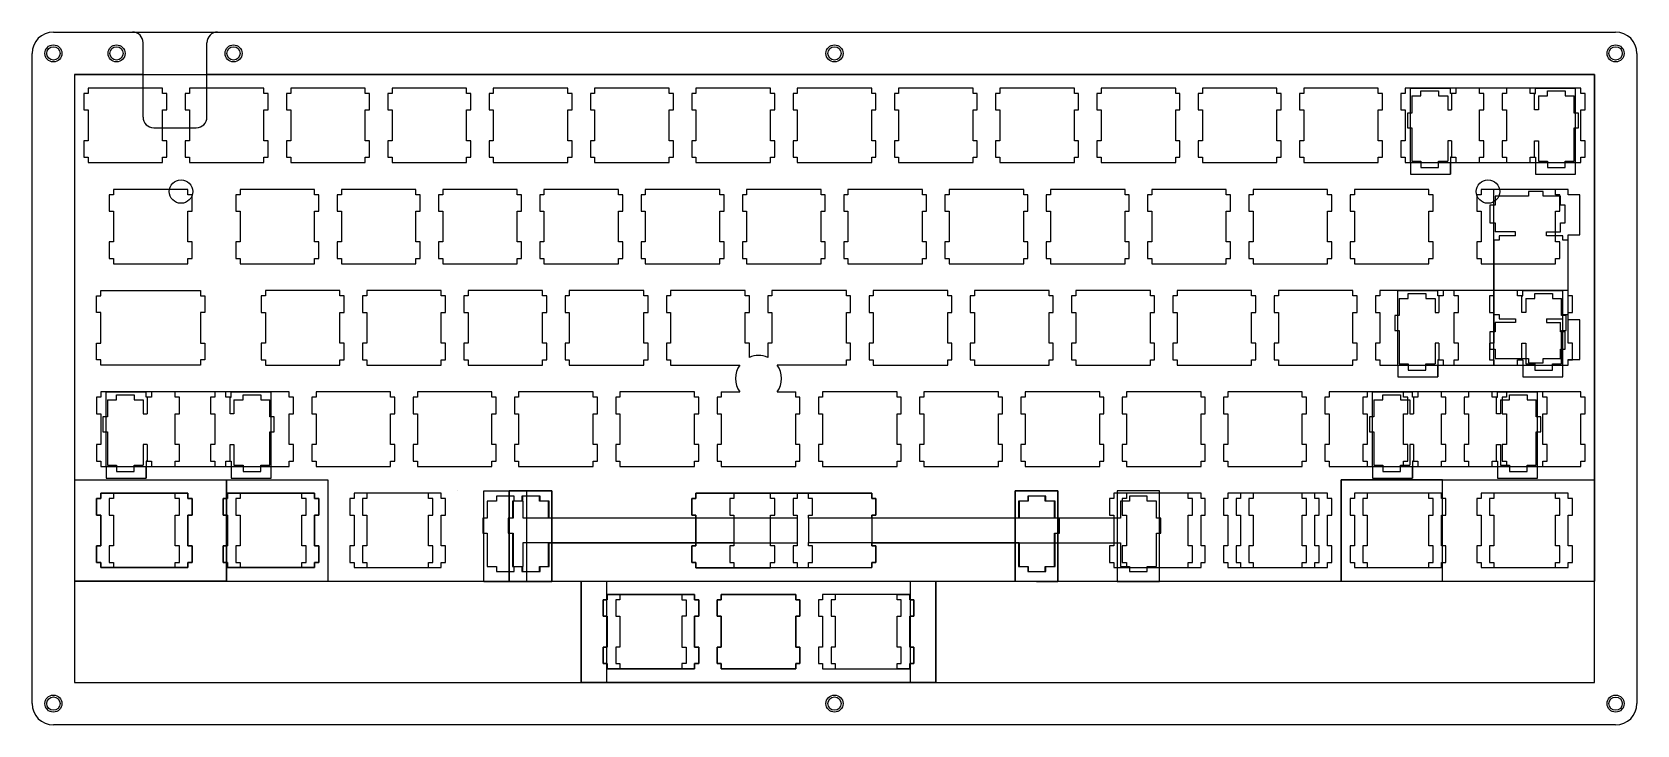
# Model space of a CAD drawing. Header units: millimetres. Extents: x 0 to 302, y 0 to 130.
import ezdxf

# ---------------------------------------------------------------- set-up
doc = ezdxf.new("R2010")
doc.units = ezdxf.units.MM
for name, color, linetype, lineweight, true_color in [('BOLT_HOLES', 7, 'Continuous', 25, 0xffffff), ('BOLT_HOLES__OPEN_LAYER', 7, 'Continuous', 25, 0xffffff), ('BORDER', 7, 'Continuous', 25, 0xffffff), ('BOTTOM_LAYER__USBCUTOUT', 7, 'Continuous', 25, 0xffffff), ('BOTTOM_LAYER_FEET', 7, 'Continuous', 25, 0x000000), ('CLOSED', 7, 'Continuous', 25, 0xffffff), ('HOLES', 7, 'Continuous', 25, 0xffffff), ('MOUSE BUTTONS__UNIVERSAL', 5, 'Continuous', 25, 0x0000ff), ('MOUSE_BUTTONS__1.25U', 5, 'Continuous', 25, 0x0000ff), ('MOUSE_BUTTONS__1U', 5, 'Continuous', 25, 0x0000ff), ('MOUSE_BUTTONS__PCB_CUTOUT', 30, 'Continuous', 25, 0xff7f00), ('PCBS', 7, 'Continuous', 25, 0x000000), ('SWITCH__BACKSLASH', 5, 'Continuous', 25, 0x0000ff), ('SWITCH__BACKSPACE_CLASSIC__PCB', 5, 'Continuous', 25, 0x0000ff), ('SWITCH__BACKSPACE_CLASSIC__PLATE', 5, 'Continuous', 25, 0x0000ff), ('SWITCH__BACKSPACE_SPLIT', 5, 'Continuous', 25, 0x0000ff), ('SWITCH__BASE', 5, 'Continuous', 25, 0x0000ff), ('SWITCH__BOTTOM_ROW__6.25U__PCB', 5, 'Continuous', 25, 0x0000ff), ('SWITCH__BOTTOM_ROW__6.25U__PLATE', 5, 'Continuous', 25, 0x0000ff), ('SWITCH__BOTTOM_ROW__6U__PCB', 5, 'Continuous', 25, 0x0000ff), ('SWITCH__BOTTOM_ROW__6U__PLATE', 5, 'Continuous', 25, 0x0000ff), ('SWITCH__BOTTOM_ROW__7U__PCB', 5, 'Continuous', 25, 0x0000ff), ('SWITCH__BOTTOM_ROW__7U__PLATE', 5, 'Continuous', 25, 0x0000ff), ('SWITCH__ENTER__1.25U', 5, 'Continuous', 25, 0x0000ff), ('SWITCH__ENTER__ANSI__PCB', 5, 'Continuous', 25, 0x0000ff), ('SWITCH__ENTER__ANSI__PLATE', 5, 'Continuous', 25, 0x0000ff), ('SWITCH__ENTER__ISO__PCB', 5, 'Continuous', 25, 0x0000ff), ('SWITCH__ENTER__ISO__PLATE', 5, 'Continuous', 25, 0x0000ff), ('SWITCH__LSHIFT__ANSI__PCB', 5, 'Continuous', 25, 0x0000ff), ('SWITCH__LSHIFT__ANSI__PLATE', 5, 'Continuous', 25, 0x0000ff), ('SWITCH__LSHIFT__ISO', 5, 'Continuous', 25, 0x0000ff), ('SWITCH__MOUSE BUTTONS CUTOUT', 30, 'Continuous', 25, 0xff7f00), ('SWITCH__RSHIFT__ANSI__PCB', 5, 'Continuous', 25, 0x0000ff), ('SWITCH__RSHIFT__ANSI__PLATE', 5, 'Continuous', 25, 0x0000ff), ('SWITCH__RSHIFT__HHKB', 5, 'Continuous', 25, 0x0000ff), ('SWITCH__RSHIFT__SAMWISEKOI', 5, 'Continuous', 25, 0x0000ff), ('SWITCH__UNIVERSAL', 2, 'Continuous', 25, 0xffff00), ('TOP_PLATE__BASE', 1, 'Continuous', 25, 0xff0000), ('TOP_PLATE__HHKB 6U', 1, 'Continuous', 25, 0xff0000), ('TOP_PLATE__HHKB 7U', 1, 'Continuous', 25, 0xff0000), ('TOP_PLATE__MB__1.25U', 1, 'Continuous', 25, 0xff0000), ('TOP_PLATE__MB__1U', 1, 'Continuous', 25, 0xff0000), ('TOP_PLATE__NO_HHKB', 1, 'Continuous', 25, 0xff0000), ('TOP_PLATE__WINKEY', 1, 'Continuous', 25, 0xff0000), ('TOP_PLATE__WINKEYLESS', 1, 'Continuous', 25, 0xff0000), ('USB_CUTOUT', 7, 'Continuous', 25, 0xffffff)]:
    doc.layers.add(name, color=color, linetype=linetype, lineweight=lineweight, true_color=true_color)

msp = doc.modelspace()

# ---------------------------------------------------------------- linework, layer by layer
at = {"layer": 'BOLT_HOLES'}
for centre, radius in [((4, 126.302), 1.25), ((15.875, 126.302), 1.6), ((37.875, 126.302), 1.6), ((150.8763, 126.302), 1.25), ((297.7516, 126.302), 1.25), ((4, 4), 1.25), ((150.8749, 4), 1.25), ((297.7516, 3.9993), 1.25)]:
    msp.add_circle(centre, radius, dxfattribs=at)
at = {"layer": 'BOLT_HOLES__OPEN_LAYER'}
for centre in [(15.875, 126.302), (37.875, 126.302)]:
    msp.add_circle(centre, 1.25, dxfattribs=at)
at = {"layer": 'BORDER'}
for p, q in [((4, 130.302), (18.875, 130.302)), ((34.875, 130.302), (297.7516, 130.302)), ((0, 4), (0, 126.302)), ((301.7509, 126.302), (301.7509, 4)), ((297.7516, 0), (4, 0))]:
    msp.add_line(p, q, dxfattribs=at)
for centre, start, end in [((4, 126.302), 90, 180), ((297.7509, 126.302), 359.9999991, 89.9899732), ((4, 4), 180, 270), ((297.7509, 4), 270.0100268, 0)]:
    msp.add_arc(centre, 4, start, end, dxfattribs=at)
at = {"layer": 'BOTTOM_LAYER__USBCUTOUT'}
for p, q in [((20.875, 114.302), (20.875, 122.302)), ((32.875, 114.302), (32.875, 122.302)), ((22.875, 112.302), (22.875, 112.302)), ((22.875, 112.302), (30.875, 112.302))]:
    msp.add_line(p, q, dxfattribs=at)
for centre, start, end in [((22.875, 114.302), 180, 270), ((30.875, 114.302), 270, 0)]:
    msp.add_arc(centre, 2, start, end, dxfattribs=at)
at = {"layer": 'BOTTOM_LAYER_FEET'}
for centre in [(28, 100.302), (273.7509, 100.302)]:
    msp.add_circle(centre, 2.2, dxfattribs=at)
at = {"layer": 'CLOSED'}
msp.add_line((18.875, 130.302), (34.875, 130.302), dxfattribs=at)
at = {"layer": 'HOLES'}
for centre in [(4, 126.302), (150.8763, 126.302), (297.7516, 126.302), (4, 4), (150.8749, 4), (297.7516, 4)]:
    msp.add_circle(centre, 1.6, dxfattribs=at)
at = {"layer": 'MOUSE BUTTONS__UNIVERSAL'}
for p, q in [((110.53826, 24.5258), (108.15701, 24.5272)), ((108.15701, 24.5272), (108.15701, 23.5267)), ((110.5383, 24.5258), (124.5383, 24.5258)), ((124.5383, 24.5258), (124.5383, 23.5267)), ((129.5883, 24.5258), (143.5883, 24.5258)), ((129.5883, 23.5267), (129.5883, 24.5258)), ((143.5883, 24.5258), (143.5883, 23.5267)), ((148.6383, 24.5258), (148.6383, 23.5267)), ((162.6383, 24.5258), (148.6383, 24.5258)), ((162.6383, 24.5258), (165.0189, 24.5272)), ((165.0189, 24.5272), (165.0189, 23.5267)), ((108.15701, 23.5267), (107.35638, 23.5267)), ((107.35638, 23.5267), (107.35638, 20.4275)), ((124.5383, 23.5267), (125.3383, 23.5267)), ((125.3383, 23.5267), (125.3383, 20.4248)), ((128.7883, 20.4248), (128.7883, 23.5267)), ((128.7883, 23.5267), (129.5883, 23.5267)), ((143.5883, 23.5267), (144.3883, 23.5267)), ((144.3883, 23.5267), (144.3883, 20.4248)), ((148.6383, 23.5267), (147.8383, 23.5267)), ((147.8383, 23.5267), (147.8383, 20.4248)), ((165.0189, 23.5267), (165.8183, 23.5267)), ((165.8183, 23.5267), (165.8183, 20.4275)), ((107.35638, 20.4275), (108.15701, 20.4275)), ((108.15701, 20.4275), (108.15701, 14.62871)), ((125.3383, 20.4248), (124.5383, 20.4248)), ((124.5383, 20.4248), (124.5383, 14.6246)), ((129.5883, 20.4248), (128.7883, 20.4248)), ((129.5883, 14.6246), (129.5883, 20.4248)), ((144.3883, 20.4248), (143.5883, 20.4248)), ((143.5883, 20.4248), (143.5883, 14.6246)), ((147.8383, 20.4248), (148.6383, 20.4248)), ((148.6383, 20.4248), (148.6383, 14.6246)), ((165.8183, 20.4275), (165.0189, 20.4275)), ((165.0189, 20.4275), (165.0189, 14.62871)), ((108.15701, 14.62871), (107.35638, 14.62871)), ((107.35638, 14.62871), (107.35638, 11.52814)), ((124.5383, 14.6246), (125.3383, 14.6246)), ((125.3383, 14.6246), (125.3383, 11.5268)), ((128.7883, 11.5268), (128.7883, 14.6246)), ((128.7883, 14.6246), (129.5883, 14.6246)), ((143.5883, 14.6246), (144.3883, 14.6246)), ((144.3883, 14.6246), (144.3883, 11.5268)), ((148.6383, 14.6246), (147.8383, 14.6246)), ((147.8383, 14.6246), (147.8383, 11.5268)), ((165.0189, 14.62871), (165.8183, 14.62871)), ((165.8183, 14.62871), (165.8183, 11.52814)), ((107.35638, 11.52814), (108.15701, 11.52814)), ((108.15701, 11.52814), (108.15701, 10.52906)), ((108.15701, 10.52906), (110.5383, 10.52906)), ((124.5383, 10.5263), (110.5383, 10.5263)), ((125.3383, 11.5268), (124.5383, 11.5268)), ((124.5383, 11.5268), (124.5383, 10.5263)), ((129.5883, 11.5268), (128.7883, 11.5268)), ((129.5883, 10.5263), (129.5883, 11.5268)), ((143.5883, 10.5263), (129.5883, 10.5263)), ((144.3883, 11.5268), (143.5883, 11.5268)), ((143.5883, 11.5268), (143.5883, 10.5263)), ((147.8383, 11.5268), (148.6383, 11.5268)), ((148.6383, 11.5268), (148.6383, 10.5263)), ((148.6383, 10.5263), (162.6383, 10.5263)), ((165.0189, 10.52906), (162.6383, 10.5263)), ((165.8183, 11.52814), (165.0189, 11.52814)), ((165.0189, 11.52814), (165.0189, 10.52906))]:
    msp.add_line(p, q, dxfattribs=at)
at = {"layer": 'MOUSE_BUTTONS__1.25U'}
for p, q in [((108.15701, 23.5267), (108.15701, 24.5272)), ((108.15701, 24.5272), (122.1565, 24.5272)), ((122.1565, 24.5258), (122.1565, 23.5267)), ((129.5883, 24.5258), (129.5883, 23.5267)), ((143.5883, 24.5258), (129.5883, 24.5258)), ((143.5883, 23.5267), (143.5883, 24.5258)), ((151.0196, 24.5272), (151.0196, 23.5267)), ((165.0189, 24.5272), (151.0196, 24.5272)), ((165.0189, 23.5267), (165.0189, 24.5272)), ((107.35638, 20.4275), (107.35638, 23.5267)), ((107.35638, 23.5267), (108.15701, 23.5267)), ((122.1565, 23.5267), (122.9571, 23.5267)), ((122.9571, 23.5267), (122.9571, 20.4275)), ((129.5883, 23.5267), (128.7883, 23.5267)), ((128.7883, 23.5267), (128.7883, 20.4248)), ((144.3883, 23.5267), (143.5883, 23.5267)), ((144.3884, 20.4275), (144.3883, 23.5267)), ((151.0196, 23.5267), (150.2188, 23.5267)), ((150.2188, 23.5267), (150.2188, 20.4275)), ((165.8183, 23.5267), (165.0189, 23.5267)), ((165.8183, 20.4275), (165.8183, 23.5267)), ((108.15701, 20.4275), (107.35638, 20.4275)), ((108.15701, 14.62871), (108.15701, 20.4275)), ((122.9571, 20.4275), (122.1565, 20.4275)), ((122.1565, 20.4275), (122.1565, 14.62871)), ((128.7883, 20.4248), (129.5883, 20.4248)), ((129.5883, 20.4248), (129.5883, 14.6246)), ((143.5876, 14.62871), (143.5876, 20.4275)), ((143.5876, 20.4275), (144.3884, 20.4275)), ((150.2188, 20.4275), (151.0196, 20.4275)), ((151.0196, 20.4275), (151.0196, 14.62871)), ((165.0189, 14.62871), (165.0189, 20.4275)), ((165.0189, 20.4275), (165.8183, 20.4275)), ((107.35638, 11.52814), (107.35638, 14.62871)), ((107.35638, 14.62871), (108.15701, 14.62871)), ((122.1565, 14.62871), (122.9571, 14.62871)), ((122.9571, 14.62871), (122.9571, 11.52814)), ((128.7883, 14.6246), (128.7876, 11.5281)), ((129.5883, 14.6246), (128.7883, 14.6246)), ((144.3883, 14.6246), (143.5876, 14.62871)), ((144.3884, 11.52814), (144.3883, 14.6246)), ((151.0196, 14.62871), (150.2188, 14.62871)), ((150.2188, 14.62871), (150.2188, 11.52814)), ((165.8183, 14.62871), (165.0189, 14.62871)), ((165.8183, 11.52814), (165.8183, 14.62871)), ((108.15701, 11.52814), (107.35638, 11.52814)), ((108.15701, 10.52906), (108.15701, 11.52814)), ((122.1565, 10.52906), (108.15701, 10.52906)), ((122.9571, 11.52814), (122.1565, 11.52814)), ((122.1565, 11.52814), (122.1565, 10.52906)), ((128.7876, 11.5281), (129.5883, 11.5268)), ((129.5883, 11.52814), (129.5883, 10.5291)), ((129.5883, 10.5291), (143.5876, 10.5291)), ((143.5876, 10.5291), (143.5883, 11.5268)), ((143.5883, 11.5268), (144.3884, 11.52814)), ((150.2188, 11.52814), (151.0196, 11.52814)), ((151.0196, 11.52814), (151.0196, 10.5291)), ((151.0196, 10.5291), (165.0189, 10.52906)), ((165.0189, 10.52906), (165.0189, 11.52814)), ((165.0189, 11.52814), (165.8183, 11.52814))]:
    msp.add_line(p, q, dxfattribs=at)
at = {"layer": 'MOUSE_BUTTONS__1U'}
for p, q in [((124.5378, 24.5272), (110.53826, 24.5258)), ((110.53826, 24.5258), (110.53826, 23.5267)), ((124.5378, 23.5267), (124.5378, 24.5272)), ((143.5876, 24.5258), (129.5883, 24.5272)), ((129.5883, 24.5258), (129.5883, 23.5267)), ((143.5876, 23.5267), (143.5876, 24.5258)), ((148.6383, 24.5258), (148.6383, 23.5267)), ((162.6383, 24.5258), (148.6383, 24.5258)), ((162.6383, 23.5267), (162.6383, 24.5258)), ((109.7383, 23.5267), (109.73763, 20.4275)), ((110.53826, 23.5267), (109.7383, 23.5267)), ((125.3383, 23.5267), (124.5378, 23.5267)), ((125.3383, 20.4275), (125.3383, 23.5267)), ((128.7883, 23.5267), (128.7876, 20.4275)), ((129.5883, 23.5267), (128.7883, 23.5267)), ((144.3884, 23.5267), (143.5876, 23.5267)), ((144.3883, 20.4275), (144.3884, 23.5267)), ((147.8383, 23.5267), (147.8375, 20.4275)), ((148.6383, 23.5267), (147.8383, 23.5267)), ((163.4384, 23.5267), (162.6383, 23.5267)), ((163.4383, 20.4248), (163.4384, 23.5267)), ((109.73763, 20.4275), (110.53826, 20.4248)), ((110.53826, 20.4248), (110.5383, 14.6287)), ((124.5378, 14.6287), (124.5378, 20.4275)), ((124.5378, 20.4275), (125.3383, 20.4275)), ((128.7876, 20.4275), (129.5883, 20.4275)), ((129.5883, 20.4275), (129.5883, 14.6246)), ((143.5883, 14.6246), (143.5876, 20.4275)), ((143.5876, 20.4275), (144.3883, 20.4275)), ((147.8375, 20.4275), (148.6383, 20.4275)), ((148.6383, 20.4275), (148.6383, 14.6287)), ((162.6383, 14.6287), (162.6383, 20.4248)), ((162.6383, 20.4248), (163.4383, 20.4248)), ((110.5383, 14.6287), (109.7383, 14.6246)), ((109.7383, 14.6246), (109.7383, 11.5268)), ((125.3384, 14.6287), (124.5378, 14.6287)), ((125.3383, 11.5281), (125.3384, 14.6287)), ((128.7883, 14.6246), (128.7876, 11.52814)), ((129.5883, 14.6246), (128.7883, 14.6246)), ((144.3884, 14.62871), (143.5883, 14.6246)), ((144.3883, 11.5268), (144.3884, 14.62871)), ((148.6383, 14.6287), (147.8383, 14.6246)), ((147.8383, 14.6246), (147.8383, 11.5268)), ((163.4384, 14.6287), (162.6383, 14.6287)), ((163.4383, 11.5268), (163.4384, 14.6287)), ((109.7383, 11.5268), (110.53826, 11.5268)), ((110.53826, 11.5268), (110.53826, 10.5291)), ((110.53826, 10.5291), (124.5378, 10.5291)), ((124.5378, 10.5291), (124.5383, 11.5268)), ((124.5383, 11.5268), (125.3383, 11.5281)), ((128.7876, 11.52814), (129.5883, 11.5268)), ((129.5883, 11.5268), (129.5883, 10.5291)), ((129.5883, 10.5291), (143.5883, 10.5263)), ((143.5883, 10.5263), (143.5883, 11.5268)), ((143.5883, 11.5268), (144.3883, 11.5268)), ((147.8383, 11.5268), (148.6383, 11.5281)), ((148.6383, 11.5281), (148.6383, 10.5291)), ((148.6383, 10.5291), (162.6383, 10.52906)), ((162.6383, 10.52906), (162.6383, 11.5268)), ((162.6383, 11.5268), (163.4383, 11.5268))]:
    msp.add_line(p, q, dxfattribs=at)
at = {"layer": 'MOUSE_BUTTONS__PCB_CUTOUT'}
for p, q in [((20.875, 122.302), (8, 122.302)), ((8, 122.302), (8, 27.0504)), ((293.7523, 122.302), (32.875, 122.302)), ((293.7523, 27.0504), (293.7523, 122.302)), ((8, 27.0504), (293.7523, 27.0504))]:
    msp.add_line(p, q, dxfattribs=at)
at = {"layer": 'PCBS'}
for p, q in [((8, 122.302), (8, 8)), ((20.875, 122.302), (8, 122.302)), ((293.7523, 122.302), (32.875, 122.302)), ((293.7509, 8), (293.7523, 122.302)), ((8, 8), (293.7509, 8))]:
    msp.add_line(p, q, dxfattribs=at)
at = {"layer": 'SWITCH__BACKSLASH'}
for p, q in [((272.4633, 99.725), (271.6633, 99.725)), ((271.6633, 99.725), (271.6633, 96.625)), ((272.4633, 100.726), (272.4633, 99.725)), ((286.4633, 100.726), (272.4633, 100.726)), ((286.4633, 99.725), (286.4633, 100.726)), ((287.2633, 99.725), (286.4633, 99.725)), ((287.2633, 96.625), (287.2633, 99.725)), ((271.6633, 96.625), (272.4633, 96.625)), ((272.4633, 96.625), (272.4633, 90.8246)), ((286.4633, 90.8246), (286.4633, 96.625)), ((286.4633, 96.625), (287.2633, 96.625)), ((272.4633, 90.8246), (271.6633, 90.8246)), ((271.6633, 90.8246), (271.6633, 87.7255)), ((287.2633, 90.8246), (286.4633, 90.8246)), ((287.2633, 87.7255), (287.2633, 90.8246)), ((271.6633, 87.7255), (272.4633, 87.7255)), ((272.4633, 87.7255), (272.4633, 86.7264)), ((286.4633, 86.7264), (286.4633, 87.7255)), ((286.4633, 87.7255), (287.2633, 87.7255)), ((272.4633, 86.7264), (286.4633, 86.7264))]:
    msp.add_line(p, q, dxfattribs=at)
at = {"layer": 'SWITCH__BACKSPACE_CLASSIC__PCB'}
for p, q in [((259.20196, 105.7748), (259.20196, 119.7755)), ((259.20196, 119.7755), (266.70196, 119.7755)), ((266.70196, 118.775), (266.70196, 119.7755)), ((266.90187, 118.775), (266.70196, 118.775)), ((267.70237, 118.775), (266.90187, 118.775)), ((267.70237, 119.7755), (267.70237, 118.775)), ((281.70197, 119.7755), (267.70237, 119.7755)), ((281.70197, 118.775), (281.70197, 119.7755)), ((282.50277, 118.775), (281.70197, 118.775)), ((282.50277, 118.775), (282.70196, 118.775)), ((282.70196, 119.7755), (290.20196, 119.7755)), ((282.70196, 118.775), (282.70196, 119.7755)), ((290.20196, 105.7748), (290.20196, 119.7755)), ((259.20196, 105.7748), (259.20196, 103.5748)), ((266.90187, 106.7753), (266.70196, 106.7753)), ((266.70196, 106.7753), (266.70196, 103.5748)), ((266.70196, 103.5748), (266.70196, 105.7748)), ((266.70196, 105.7748), (266.70196, 105.7748)), ((266.90187, 106.7753), (267.70237, 106.7753)), ((267.70237, 106.7753), (267.70237, 105.7762)), ((267.70237, 105.7762), (281.70197, 105.7762)), ((281.70197, 105.7762), (281.70197, 106.7753)), ((281.70197, 106.7753), (282.50277, 106.7753)), ((282.50277, 106.7753), (282.70196, 106.7753)), ((282.70196, 106.7753), (282.70196, 103.5748)), ((282.70196, 105.7748), (282.70196, 103.5748)), ((290.20196, 103.5748), (290.20196, 105.7748)), ((259.20196, 103.5748), (266.70196, 103.5748)), ((282.70196, 103.5748), (290.20196, 103.5748))]:
    msp.add_line(p, q, dxfattribs=at)
at = {"layer": 'SWITCH__BACKSPACE_CLASSIC__PLATE'}
for p, q in [((259.4251, 118.3051), (259.4251, 115.0737)), ((259.4251, 118.3051), (261.1503, 118.3051)), ((261.1503, 118.3051), (261.1503, 119.2241)), ((261.1503, 119.2241), (264.4494, 119.2241)), ((264.4494, 119.2241), (264.4494, 118.3051)), ((264.4494, 118.3051), (266.1747, 118.3051)), ((266.1748, 118.3051), (266.1748, 115.6745)), ((267.7003, 118.775), (266.8996, 118.775)), ((266.8996, 118.775), (266.8996, 115.6745)), ((267.7003, 119.7755), (267.7003, 118.775)), ((281.6997, 119.7755), (267.7003, 119.7755)), ((281.6997, 118.775), (281.6997, 119.7755)), ((282.5006, 118.775), (281.6997, 118.775)), ((282.5006, 115.6745), (282.5006, 118.775)), ((283.2251, 118.3051), (284.9504, 118.3051)), ((283.2252, 118.3051), (283.2252, 115.6745)), ((284.9504, 118.3051), (284.9504, 119.2241)), ((284.9504, 119.2241), (288.2496, 119.2241)), ((288.2496, 119.2241), (288.2496, 118.3051)), ((288.2496, 118.3051), (289.9747, 118.3051)), ((289.9749, 115.0737), (289.9749, 118.3051)), ((259.4251, 115.0737), (258.5997, 115.0737)), ((258.5997, 115.0737), (258.5997, 112.2751)), ((266.1748, 115.6745), (266.8996, 115.6745)), ((283.2252, 115.6745), (282.5006, 115.6745)), ((290.8004, 115.0737), (289.9749, 115.0737)), ((290.8004, 112.2751), (290.8004, 115.0737)), ((258.5997, 112.2751), (259.4251, 112.2751)), ((259.4251, 112.2751), (259.4251, 106.0034)), ((289.9749, 106.0034), (289.9749, 112.2751)), ((289.9749, 112.2751), (290.8004, 112.2751)), ((266.8996, 109.8744), (266.1748, 109.8744)), ((266.1748, 109.8744), (266.1748, 106.0034)), ((266.8996, 109.8744), (266.8996, 106.7753)), ((282.5006, 106.7753), (282.5006, 109.8744)), ((282.5006, 109.8744), (283.23026, 109.8744)), ((283.23026, 109.8744), (283.23026, 106.0034)), ((259.4251, 106.0034), (261.1504, 106.0034)), ((261.1504, 106.0034), (261.1504, 104.8061)), ((264.4495, 104.8061), (264.4495, 106.0034)), ((264.4495, 106.0034), (266.1748, 106.0034)), ((266.8996, 106.7753), (267.7003, 106.7753)), ((267.7003, 106.7753), (267.7003, 105.7762)), ((267.7003, 105.7762), (281.6997, 105.7762)), ((281.6997, 105.7762), (281.6997, 106.7753)), ((281.6997, 106.7753), (282.5006, 106.7753)), ((283.2252, 106.0034), (284.9506, 106.0034)), ((284.9506, 106.0034), (284.9506, 104.8061)), ((288.2494, 104.8061), (288.2494, 106.0034)), ((288.2494, 106.0034), (289.9749, 106.0034)), ((261.1504, 104.8061), (264.4495, 104.8061)), ((284.9506, 104.8061), (288.2494, 104.8061))]:
    msp.add_line(p, q, dxfattribs=at)
at = {"layer": 'SWITCH__BACKSPACE_SPLIT'}
for p, q in [((258.17757, 118.775), (257.37657, 118.775)), ((257.37657, 118.775), (257.37657, 115.6745)), ((258.17757, 119.7755), (258.17757, 118.775)), ((272.17657, 119.7755), (258.17757, 119.7755)), ((272.17657, 118.775), (272.17657, 119.7755)), ((272.97757, 118.775), (272.17657, 118.775)), ((272.97757, 115.6745), (272.97757, 118.775)), ((277.22757, 118.775), (276.42657, 118.775)), ((276.42657, 118.775), (276.42657, 115.6745)), ((277.22757, 119.7755), (277.22757, 118.775)), ((291.22657, 119.7755), (277.22757, 119.7755)), ((291.22657, 118.775), (291.22657, 119.7755)), ((292.02757, 118.775), (291.22657, 118.775)), ((292.02757, 115.6745), (292.02757, 118.775)), ((257.37657, 115.6745), (258.17757, 115.6745)), ((258.17757, 115.6745), (258.17757, 109.8759)), ((272.17657, 109.8759), (272.17657, 115.6745)), ((272.17657, 115.6745), (272.97757, 115.6745)), ((276.42657, 115.6745), (277.22757, 115.6745)), ((277.22757, 115.6745), (277.22757, 109.8759)), ((291.22657, 109.8759), (291.22657, 115.6745)), ((291.22657, 115.6745), (292.02757, 115.6745)), ((258.17757, 109.8759), (257.37657, 109.8759)), ((257.37657, 109.8759), (257.37657, 106.7739)), ((272.97757, 109.8759), (272.17657, 109.8759)), ((272.97757, 106.7739), (272.97757, 109.8759)), ((277.22757, 109.8759), (276.42657, 109.8759)), ((276.42657, 109.8759), (276.42657, 106.7739)), ((292.02757, 109.8759), (291.22657, 109.8759)), ((292.02757, 106.7739), (292.02757, 109.8759)), ((257.37657, 106.7739), (258.17757, 106.7739)), ((258.17757, 106.7739), (258.17757, 105.7748)), ((258.17757, 105.7748), (272.17657, 105.7748)), ((272.17657, 105.7748), (272.17657, 106.7739)), ((272.17657, 106.7739), (272.97757, 106.7739)), ((276.42657, 106.7739), (277.22757, 106.7739)), ((277.22757, 106.7739), (277.22757, 105.7748)), ((277.22757, 105.7748), (291.22657, 105.7748)), ((291.22657, 105.7748), (291.22657, 106.7739)), ((291.22657, 106.7739), (292.02757, 106.7739))]:
    msp.add_line(p, q, dxfattribs=at)
at = {"layer": 'SWITCH__BASE'}
for p, q in [((10.5259, 118.775), (9.7253, 118.775)), ((9.7253, 118.775), (9.7253, 115.675)), ((10.5259, 119.776), (10.5259, 118.775)), ((24.5254, 119.776), (10.5259, 119.776)), ((24.5254, 118.775), (24.5254, 119.776)), ((25.3247, 118.775), (24.5254, 118.775)), ((25.3247, 115.675), (25.3247, 118.775)), ((29.5759, 118.775), (28.7767, 118.775)), ((28.7767, 118.775), (28.7767, 115.675)), ((29.5759, 119.776), (29.5759, 118.775)), ((43.5754, 119.776), (29.5759, 119.776)), ((43.5754, 118.775), (43.5754, 119.776)), ((44.3762, 118.775), (43.5754, 118.775)), ((44.3762, 115.675), (44.3762, 118.775)), ((48.6258, 118.775), (47.8267, 118.775)), ((47.8267, 118.775), (47.8267, 115.675)), ((48.6258, 119.776), (48.6258, 118.775)), ((62.6254, 119.776), (48.6258, 119.776)), ((62.6254, 118.775), (62.6254, 119.776)), ((63.4262, 118.775), (62.6254, 118.775)), ((63.4262, 115.675), (63.4262, 118.775)), ((67.6758, 118.775), (66.8767, 118.775)), ((66.8767, 118.775), (66.8767, 115.675)), ((67.6758, 119.776), (67.6758, 118.775)), ((81.6754, 119.776), (67.6758, 119.776)), ((81.6754, 118.775), (81.6754, 119.776)), ((82.4762, 118.775), (81.6754, 118.775)), ((82.4762, 115.675), (82.4762, 118.775)), ((86.7258, 118.775), (85.9267, 118.775)), ((85.9267, 118.775), (85.9267, 115.675)), ((86.7258, 119.776), (86.7258, 118.775)), ((100.7253, 119.776), (86.7258, 119.776)), ((100.7253, 118.775), (100.7253, 119.776)), ((101.5243, 118.775), (100.7253, 118.775)), ((101.5243, 115.675), (101.5243, 118.775)), ((105.7743, 118.775), (104.9763, 118.775)), ((104.9763, 118.775), (104.9763, 115.675)), ((105.7743, 119.776), (105.7743, 118.775)), ((119.7753, 119.776), (105.7743, 119.776)), ((119.7753, 118.775), (119.7753, 119.776)), ((120.5743, 118.775), (119.7753, 118.775)), ((120.5743, 115.675), (120.5743, 118.775)), ((124.8253, 118.775), (124.0253, 118.775)), ((124.0253, 118.775), (124.0253, 115.675)), ((124.8253, 119.776), (124.8253, 118.775)), ((138.8253, 119.776), (124.8253, 119.776)), ((138.8253, 118.775), (138.8253, 119.776)), ((139.6263, 118.775), (138.8253, 118.775)), ((139.6263, 115.675), (139.6263, 118.775)), ((143.8753, 118.775), (143.0763, 118.775)), ((143.0763, 118.775), (143.0763, 115.675)), ((143.8753, 119.776), (143.8753, 118.775)), ((157.8753, 119.776), (143.8753, 119.776)), ((157.8753, 118.775), (157.8753, 119.776)), ((158.6763, 118.775), (157.8753, 118.775)), ((158.6763, 115.675), (158.6763, 118.775)), ((162.9253, 118.775), (162.1263, 118.775)), ((162.1263, 118.775), (162.1263, 115.675)), ((162.9253, 119.776), (162.9253, 118.775)), ((176.9253, 119.776), (162.9253, 119.776)), ((176.9253, 118.775), (176.9253, 119.776)), ((177.7263, 118.775), (176.9253, 118.775)), ((177.7263, 115.675), (177.7263, 118.775)), ((181.9753, 118.775), (181.1763, 118.775)), ((181.1763, 118.775), (181.1763, 115.675)), ((181.9753, 119.776), (181.9753, 118.775)), ((195.9753, 119.776), (181.9753, 119.776)), ((195.9753, 118.775), (195.9753, 119.776)), ((196.7763, 118.775), (195.9753, 118.775)), ((196.7763, 115.675), (196.7763, 118.775)), ((201.0253, 118.775), (200.2263, 118.775)), ((200.2263, 118.775), (200.2263, 115.675)), ((201.0253, 119.776), (201.0253, 118.775)), ((215.0253, 119.776), (201.0253, 119.776)), ((215.0253, 118.775), (215.0253, 119.776)), ((215.8263, 118.775), (215.0253, 118.775)), ((215.8263, 115.675), (215.8263, 118.775)), ((220.0753, 118.775), (219.2763, 118.775)), ((219.2763, 118.775), (219.2763, 115.675)), ((220.0753, 119.776), (220.0753, 118.775)), ((234.0753, 119.776), (220.0753, 119.776)), ((234.0753, 118.775), (234.0753, 119.776)), ((234.8763, 118.775), (234.0753, 118.775)), ((234.8763, 115.675), (234.8763, 118.775)), ((239.1253, 118.775), (238.3263, 118.775)), ((238.3263, 118.775), (238.3263, 115.675)), ((239.1253, 119.776), (239.1253, 118.775)), ((253.1253, 119.776), (239.1253, 119.776)), ((253.1253, 118.775), (253.1253, 119.776)), ((253.9263, 118.775), (253.1253, 118.775)), ((253.9263, 115.675), (253.9263, 118.775)), ((9.7253, 115.675), (10.5259, 115.675)), ((10.5259, 115.675), (10.5259, 109.875)), ((24.5254, 109.875), (24.5254, 115.675)), ((24.5254, 115.675), (25.3247, 115.675)), ((28.7767, 115.675), (29.5759, 115.675)), ((29.5759, 115.675), (29.5759, 109.875)), ((43.5754, 109.875), (43.5754, 115.675)), ((43.5754, 115.675), (44.3762, 115.675)), ((47.8267, 115.675), (48.6258, 115.675)), ((48.6258, 115.675), (48.6258, 109.875)), ((62.6254, 109.875), (62.6254, 115.675)), ((62.6254, 115.675), (63.4262, 115.675)), ((66.8767, 115.675), (67.6758, 115.675)), ((67.6758, 115.675), (67.6758, 109.875)), ((81.6754, 109.875), (81.6754, 115.675)), ((81.6754, 115.675), (82.4762, 115.675)), ((85.9267, 115.675), (86.7258, 115.675)), ((86.7258, 115.675), (86.7258, 109.875)), ((100.7253, 109.875), (100.7253, 115.675)), ((100.7253, 115.675), (101.5243, 115.675)), ((104.9763, 115.675), (105.7743, 115.675)), ((105.7743, 115.675), (105.7743, 109.875)), ((119.7753, 109.875), (119.7753, 115.675)), ((119.7753, 115.675), (120.5743, 115.675)), ((124.0253, 115.675), (124.8253, 115.675)), ((124.8253, 115.675), (124.8253, 109.875)), ((138.8253, 109.875), (138.8253, 115.675)), ((138.8253, 115.675), (139.6263, 115.675)), ((143.0763, 115.675), (143.8753, 115.675)), ((143.8753, 115.675), (143.8753, 109.875)), ((157.8753, 109.875), (157.8753, 115.675)), ((157.8753, 115.675), (158.6763, 115.675)), ((162.1263, 115.675), (162.9253, 115.675)), ((162.9253, 115.675), (162.9253, 109.875)), ((176.9253, 109.875), (176.9253, 115.675)), ((176.9253, 115.675), (177.7263, 115.675)), ((181.1763, 115.675), (181.9753, 115.675)), ((181.9753, 115.675), (181.9753, 109.875)), ((195.9753, 109.875), (195.9753, 115.675)), ((195.9753, 115.675), (196.7763, 115.675)), ((200.2263, 115.675), (201.0253, 115.675)), ((201.0253, 115.675), (201.0253, 109.875)), ((215.0253, 109.875), (215.0253, 115.675)), ((215.0253, 115.675), (215.8263, 115.675)), ((219.2763, 115.675), (220.0753, 115.675)), ((220.0753, 115.675), (220.0753, 109.875)), ((234.0753, 109.875), (234.0753, 115.675)), ((234.0753, 115.675), (234.8763, 115.675)), ((238.3263, 115.675), (239.1253, 115.675)), ((239.1253, 115.675), (239.1253, 109.875)), ((253.1253, 109.875), (253.1253, 115.675)), ((253.1253, 115.675), (253.9263, 115.675)), ((10.5259, 109.875), (9.7253, 109.875)), ((9.7253, 109.875), (9.7253, 106.775)), ((25.3247, 109.875), (24.5254, 109.875)), ((25.3247, 106.775), (25.3247, 109.875)), ((29.5759, 109.875), (28.7767, 109.875)), ((28.7767, 109.875), (28.7767, 106.775)), ((44.3762, 109.875), (43.5754, 109.875)), ((44.3762, 106.775), (44.3762, 109.875)), ((48.6258, 109.875), (47.8267, 109.875)), ((47.8267, 109.875), (47.8267, 106.775)), ((63.4262, 109.875), (62.6254, 109.875)), ((63.4262, 106.775), (63.4262, 109.875)), ((67.6758, 109.875), (66.8767, 109.875)), ((66.8767, 109.875), (66.8767, 106.775)), ((82.4762, 109.875), (81.6754, 109.875)), ((82.4762, 106.775), (82.4762, 109.875)), ((86.7258, 109.875), (85.9267, 109.875)), ((85.9267, 109.875), (85.9267, 106.775)), ((101.5243, 109.875), (100.7253, 109.875)), ((101.5243, 106.775), (101.5243, 109.875)), ((105.7743, 109.875), (104.9763, 109.875)), ((104.9763, 109.875), (104.9763, 106.775)), ((120.5743, 109.875), (119.7753, 109.875)), ((120.5743, 106.775), (120.5743, 109.875)), ((124.8253, 109.875), (124.0253, 109.875)), ((124.0253, 109.875), (124.0253, 106.775)), ((139.6263, 109.875), (138.8253, 109.875)), ((139.6263, 106.775), (139.6263, 109.875)), ((143.8753, 109.875), (143.0763, 109.875)), ((143.0763, 109.875), (143.0763, 106.775)), ((158.6763, 109.875), (157.8753, 109.875)), ((158.6763, 106.775), (158.6763, 109.875)), ((162.9253, 109.875), (162.1263, 109.875)), ((162.1263, 109.875), (162.1263, 106.775)), ((177.7263, 109.875), (176.9253, 109.875)), ((177.7263, 106.775), (177.7263, 109.875)), ((181.9753, 109.875), (181.1763, 109.875)), ((181.1763, 109.875), (181.1763, 106.775)), ((196.7763, 109.875), (195.9753, 109.875)), ((196.7763, 106.775), (196.7763, 109.875)), ((201.0253, 109.875), (200.2263, 109.875)), ((200.2263, 109.875), (200.2263, 106.775)), ((215.8263, 109.875), (215.0253, 109.875)), ((215.8263, 106.775), (215.8263, 109.875)), ((220.0753, 109.875), (219.2763, 109.875)), ((219.2763, 109.875), (219.2763, 106.775)), ((234.8763, 109.875), (234.0753, 109.875)), ((234.8763, 106.775), (234.8763, 109.875)), ((239.1253, 109.875), (238.3263, 109.875)), ((238.3263, 109.875), (238.3263, 106.775)), ((253.9263, 109.875), (253.1253, 109.875)), ((253.9263, 106.775), (253.9263, 109.875)), ((9.7253, 106.775), (10.5259, 106.775)), ((10.5259, 106.775), (10.5259, 105.776)), ((10.5259, 105.776), (24.5254, 105.776)), ((24.5254, 105.776), (24.5254, 106.775)), ((24.5254, 106.775), (25.3247, 106.775)), ((28.7767, 106.775), (29.5759, 106.775)), ((29.5759, 106.775), (29.5759, 105.776)), ((29.5759, 105.776), (43.5754, 105.776)), ((43.5754, 105.776), (43.5754, 106.775)), ((43.5754, 106.775), (44.3762, 106.775)), ((47.8267, 106.775), (48.6258, 106.775)), ((48.6258, 106.775), (48.6258, 105.776)), ((48.6258, 105.776), (62.6254, 105.776)), ((62.6254, 105.776), (62.6254, 106.775)), ((62.6254, 106.775), (63.4262, 106.775)), ((66.8767, 106.775), (67.6758, 106.775)), ((67.6758, 106.775), (67.6758, 105.776)), ((67.6758, 105.776), (81.6754, 105.776)), ((81.6754, 105.776), (81.6754, 106.775)), ((81.6754, 106.775), (82.4762, 106.775)), ((85.9267, 106.775), (86.7258, 106.775)), ((86.7258, 106.775), (86.7258, 105.776)), ((86.7258, 105.776), (100.7253, 105.776)), ((100.7253, 105.776), (100.7253, 106.775)), ((100.7253, 106.775), (101.5243, 106.775)), ((104.9763, 106.775), (105.7743, 106.775)), ((105.7743, 106.775), (105.7743, 105.776)), ((105.7743, 105.776), (119.7753, 105.776)), ((119.7753, 105.776), (119.7753, 106.775)), ((119.7753, 106.775), (120.5743, 106.775)), ((124.0253, 106.775), (124.8253, 106.775)), ((124.8253, 106.775), (124.8253, 105.776)), ((124.8253, 105.776), (138.8253, 105.776)), ((138.8253, 105.776), (138.8253, 106.775)), ((138.8253, 106.775), (139.6263, 106.775)), ((143.0763, 106.775), (143.8753, 106.775)), ((143.8753, 106.775), (143.8753, 105.776)), ((143.8753, 105.776), (157.8753, 105.776)), ((157.8753, 105.776), (157.8753, 106.775)), ((157.8753, 106.775), (158.6763, 106.775)), ((162.1263, 106.775), (162.9253, 106.775)), ((162.9253, 106.775), (162.9253, 105.776)), ((162.9253, 105.776), (176.9253, 105.776)), ((176.9253, 105.776), (176.9253, 106.775)), ((176.9253, 106.775), (177.7263, 106.775)), ((181.1763, 106.775), (181.9753, 106.775)), ((181.9753, 106.775), (181.9753, 105.776)), ((181.9753, 105.776), (195.9753, 105.776)), ((195.9753, 105.776), (195.9753, 106.775)), ((195.9753, 106.775), (196.7763, 106.775)), ((200.2263, 106.775), (201.0253, 106.775)), ((201.0253, 106.775), (201.0253, 105.776)), ((201.0253, 105.776), (215.0253, 105.776)), ((215.0253, 105.776), (215.0253, 106.775)), ((215.0253, 106.775), (215.8263, 106.775)), ((219.2763, 106.775), (220.0753, 106.775)), ((220.0753, 106.775), (220.0753, 105.776)), ((220.0753, 105.776), (234.0753, 105.776)), ((234.0753, 105.776), (234.0753, 106.775)), ((234.0753, 106.775), (234.8763, 106.775)), ((238.3263, 106.775), (239.1253, 106.775)), ((239.1253, 106.775), (239.1253, 105.776)), ((239.1253, 105.776), (253.1253, 105.776)), ((253.1253, 105.776), (253.1253, 106.775)), ((253.1253, 106.775), (253.9263, 106.775)), ((15.2884, 99.725), (14.4878, 99.725)), ((14.4878, 99.725), (14.4878, 96.625)), ((15.2884, 100.726), (15.2884, 99.725)), ((29.2879, 100.726), (15.2884, 100.726)), ((29.2879, 99.725), (29.2879, 100.726)), ((30.0885, 99.725), (29.2879, 99.725)), ((30.0885, 96.625), (30.0885, 99.725)), ((39.1008, 99.725), (38.3017, 99.725)), ((38.3017, 99.725), (38.3017, 96.625)), ((39.1008, 100.726), (39.1008, 99.725)), ((53.1004, 100.726), (39.1008, 100.726)), ((53.1004, 99.725), (53.1004, 100.726)), ((53.9012, 99.725), (53.1004, 99.725)), ((53.9012, 96.625), (53.9012, 99.725)), ((58.1508, 99.725), (57.3517, 99.725)), ((57.3517, 99.725), (57.3517, 96.625)), ((58.1508, 100.726), (58.1508, 99.725)), ((72.1504, 100.726), (58.1508, 100.726)), ((72.1504, 99.725), (72.1504, 100.726)), ((72.9512, 99.725), (72.1504, 99.725)), ((72.9512, 96.625), (72.9512, 99.725)), ((77.2008, 99.725), (76.4017, 99.725)), ((76.4017, 99.725), (76.4017, 96.625)), ((77.2008, 100.726), (77.2008, 99.725)), ((91.2004, 100.726), (77.2008, 100.726)), ((91.2004, 99.725), (91.2004, 100.726)), ((92.0012, 99.725), (91.2004, 99.725)), ((92.0012, 96.625), (92.0012, 99.725)), ((96.2503, 99.725), (95.4517, 99.725)), ((95.4517, 99.725), (95.4517, 96.625)), ((96.2503, 100.726), (96.2503, 99.725)), ((110.2503, 100.726), (96.2503, 100.726)), ((110.2503, 99.725), (110.2503, 100.726)), ((111.0513, 99.725), (110.2503, 99.725)), ((111.0513, 96.625), (111.0513, 99.725)), ((115.3003, 99.725), (114.5013, 99.725)), ((114.5013, 99.725), (114.5013, 96.625)), ((115.3003, 100.726), (115.3003, 99.725)), ((129.3003, 100.726), (115.3003, 100.726)), ((129.3003, 99.725), (129.3003, 100.726)), ((130.1013, 99.725), (129.3003, 99.725)), ((130.1013, 96.625), (130.1013, 99.725)), ((134.3503, 99.725), (133.5513, 99.725)), ((133.5513, 99.725), (133.5513, 96.625)), ((134.3503, 100.726), (134.3503, 99.725)), ((148.3503, 100.726), (134.3503, 100.726)), ((148.3503, 99.725), (148.3503, 100.726)), ((149.1513, 99.725), (148.3503, 99.725)), ((149.1513, 96.625), (149.1513, 99.725)), ((153.4003, 99.725), (152.6013, 99.725)), ((152.6013, 99.725), (152.6013, 96.625)), ((153.4003, 100.726), (153.4003, 99.725)), ((167.4003, 100.726), (153.4003, 100.726)), ((167.4003, 99.725), (167.4003, 100.726)), ((168.2013, 99.725), (167.4003, 99.725)), ((168.2013, 96.625), (168.2013, 99.725)), ((172.4503, 99.725), (171.6513, 99.725)), ((171.6513, 99.725), (171.6513, 96.625)), ((172.4503, 100.726), (172.4503, 99.725)), ((186.4503, 100.726), (172.4503, 100.726)), ((186.4503, 99.725), (186.4503, 100.726)), ((187.2513, 99.725), (186.4503, 99.725)), ((187.2513, 96.625), (187.2513, 99.725)), ((191.5003, 99.725), (190.7013, 99.725)), ((190.7013, 99.725), (190.7013, 96.625)), ((191.5003, 100.726), (191.5003, 99.725)), ((205.5003, 100.726), (191.5003, 100.726)), ((205.5003, 99.725), (205.5003, 100.726)), ((206.3013, 99.725), (205.5003, 99.725)), ((206.3013, 96.625), (206.3013, 99.725)), ((210.5503, 99.725), (209.7513, 99.725)), ((209.7513, 99.725), (209.7513, 96.625)), ((210.5503, 100.726), (210.5503, 99.725)), ((224.5503, 100.726), (210.5503, 100.726)), ((224.5503, 99.725), (224.5503, 100.726)), ((225.3513, 99.725), (224.5503, 99.725)), ((225.3513, 96.625), (225.3513, 99.725)), ((228.8013, 99.725), (228.8013, 96.625)), ((229.6003, 99.725), (228.8013, 99.725)), ((229.6003, 100.726), (229.6003, 99.725)), ((243.6003, 100.726), (229.6003, 100.726)), ((243.6003, 99.725), (243.6003, 100.726)), ((244.4013, 99.725), (243.6003, 99.725)), ((244.4013, 96.625), (244.4013, 99.725)), ((248.6503, 99.725), (247.8513, 99.725)), ((247.8513, 99.725), (247.8513, 96.625)), ((248.6503, 100.726), (248.6503, 99.725)), ((262.6503, 100.726), (248.6503, 100.726)), ((262.6503, 99.725), (262.6503, 100.726)), ((263.4513, 99.725), (262.6503, 99.725)), ((263.4513, 96.625), (263.4513, 99.725)), ((14.4878, 96.625), (15.2884, 96.625)), ((15.2884, 96.625), (15.2884, 90.8246)), ((29.2879, 90.8246), (29.2879, 96.625)), ((29.2879, 96.625), (30.0885, 96.625)), ((38.3017, 96.625), (39.1008, 96.625)), ((39.1008, 96.625), (39.1008, 90.8246)), ((53.1004, 90.8246), (53.1004, 96.625)), ((53.1004, 96.625), (53.9012, 96.625)), ((57.3517, 96.625), (58.1508, 96.625)), ((58.1508, 96.625), (58.1508, 90.8246)), ((72.1504, 90.8246), (72.1504, 96.625)), ((72.1504, 96.625), (72.9512, 96.625)), ((76.4017, 96.625), (77.2008, 96.625)), ((77.2008, 96.625), (77.2008, 90.8246)), ((91.2004, 90.8246), (91.2004, 96.625)), ((91.2004, 96.625), (92.0012, 96.625)), ((95.4517, 96.625), (96.2503, 96.625)), ((96.2503, 96.625), (96.2503, 90.8246)), ((110.2503, 90.8246), (110.2503, 96.625)), ((110.2503, 96.625), (111.0513, 96.625)), ((114.5013, 96.625), (115.3003, 96.625)), ((115.3003, 96.625), (115.3003, 90.8246)), ((129.3003, 90.8246), (129.3003, 96.625)), ((129.3003, 96.625), (130.1013, 96.625)), ((133.5513, 96.625), (134.3503, 96.625)), ((134.3503, 96.625), (134.3503, 90.8246)), ((148.3503, 90.8246), (148.3503, 96.625)), ((148.3503, 96.625), (149.1513, 96.625)), ((152.6013, 96.625), (153.4003, 96.625)), ((153.4003, 96.625), (153.4003, 90.8246)), ((167.4003, 90.8246), (167.4003, 96.625)), ((167.4003, 96.625), (168.2013, 96.625)), ((171.6513, 96.625), (172.4503, 96.625)), ((172.4503, 96.625), (172.4503, 90.8246)), ((186.4503, 90.8246), (186.4503, 96.625)), ((186.4503, 96.625), (187.2513, 96.625)), ((190.7013, 96.625), (191.5003, 96.625)), ((191.5003, 96.625), (191.5003, 90.8246)), ((205.5003, 90.8246), (205.5003, 96.625)), ((205.5003, 96.625), (206.3013, 96.625)), ((209.7513, 96.625), (210.5503, 96.625)), ((210.5503, 96.625), (210.5503, 90.8246)), ((224.5503, 90.8246), (224.5503, 96.625)), ((224.5503, 96.625), (225.3513, 96.625)), ((228.8013, 96.625), (229.6003, 96.625)), ((229.6003, 96.625), (229.6003, 90.8246)), ((243.6003, 90.8246), (243.6003, 96.625)), ((243.6003, 96.625), (244.4013, 96.625)), ((247.8513, 96.625), (248.6503, 96.625)), ((248.6503, 96.625), (248.6503, 90.8246)), ((262.6503, 90.8246), (262.6503, 96.625)), ((262.6503, 96.625), (263.4513, 96.625)), ((15.2884, 90.8246), (14.4878, 90.8246)), ((14.4878, 90.8246), (14.4878, 87.7255)), ((30.0885, 90.8246), (29.2879, 90.8246)), ((30.0885, 87.7255), (30.0885, 90.8246)), ((39.1008, 90.8246), (38.3017, 90.8246)), ((38.3017, 90.8246), (38.3017, 87.7255)), ((53.9012, 90.8246), (53.1004, 90.8246)), ((53.9012, 87.7255), (53.9012, 90.8246)), ((58.1508, 90.8246), (57.3517, 90.8246)), ((57.3517, 90.8246), (57.3517, 87.7255)), ((72.9512, 90.8246), (72.1504, 90.8246)), ((72.9512, 87.7255), (72.9512, 90.8246)), ((77.2008, 90.8246), (76.4017, 90.8246)), ((76.4017, 90.8246), (76.4017, 87.7255)), ((92.0012, 90.8246), (91.2004, 90.8246)), ((92.0012, 87.7255), (92.0012, 90.8246)), ((96.2503, 90.8246), (95.4517, 90.8246)), ((95.4517, 90.8246), (95.4517, 87.7255)), ((111.0513, 90.8246), (110.2503, 90.8246)), ((111.0513, 87.7255), (111.0513, 90.8246)), ((115.3003, 90.8246), (114.5013, 90.8246)), ((114.5013, 90.8246), (114.5013, 87.7255)), ((130.1013, 90.8246), (129.3003, 90.8246)), ((130.1013, 87.7255), (130.1013, 90.8246)), ((134.3503, 90.8246), (133.5513, 90.8246)), ((133.5513, 90.8246), (133.5513, 87.7255)), ((149.1513, 90.8246), (148.3503, 90.8246)), ((149.1513, 87.7255), (149.1513, 90.8246)), ((153.4003, 90.8246), (152.6013, 90.8246)), ((152.6013, 90.8246), (152.6013, 87.7255)), ((168.2013, 90.8246), (167.4003, 90.8246)), ((168.2013, 87.7255), (168.2013, 90.8246)), ((172.4503, 90.8246), (171.6513, 90.8246)), ((171.6513, 90.8246), (171.6513, 87.7255)), ((187.2513, 90.8246), (186.4503, 90.8246)), ((187.2513, 87.7255), (187.2513, 90.8246)), ((191.5003, 90.8246), (190.7013, 90.8246)), ((190.7013, 90.8246), (190.7013, 87.7255)), ((206.3013, 90.8246), (205.5003, 90.8246)), ((206.3013, 87.7255), (206.3013, 90.8246)), ((210.5503, 90.8246), (209.7513, 90.8246)), ((209.7513, 90.8246), (209.7513, 87.7255)), ((225.3513, 90.8246), (224.5503, 90.8246)), ((225.3513, 87.7255), (225.3513, 90.8246)), ((229.6003, 90.8246), (228.8013, 90.8246)), ((228.8013, 90.8246), (228.8013, 87.7255)), ((244.4013, 90.8246), (243.6003, 90.8246)), ((244.4013, 87.7255), (244.4013, 90.8246)), ((248.6503, 90.8246), (247.8513, 90.8246)), ((247.8513, 90.8246), (247.8513, 87.7255)), ((263.4513, 90.8246), (262.6503, 90.8246)), ((263.4513, 87.7255), (263.4513, 90.8246)), ((14.4878, 87.7255), (15.2884, 87.7255)), ((15.2884, 87.7255), (15.2884, 86.7264)), ((29.2879, 86.7264), (29.2879, 87.7255)), ((29.2879, 87.7255), (30.0885, 87.7255)), ((38.3017, 87.7255), (39.1008, 87.7255)), ((39.1008, 87.7255), (39.1008, 86.7264)), ((53.1004, 86.7264), (53.1004, 87.7255)), ((53.1004, 87.7255), (53.9012, 87.7255)), ((57.3517, 87.7255), (58.1508, 87.7255)), ((58.1508, 87.7255), (58.1508, 86.7264)), ((72.1504, 86.7264), (72.1504, 87.7255)), ((72.1504, 87.7255), (72.9512, 87.7255)), ((76.4017, 87.7255), (77.2008, 87.7255)), ((77.2008, 87.7255), (77.2008, 86.7264)), ((91.2004, 86.7264), (91.2004, 87.7255)), ((91.2004, 87.7255), (92.0012, 87.7255)), ((95.4517, 87.7255), (96.2503, 87.7255)), ((96.2503, 87.7255), (96.2503, 86.7264)), ((110.2503, 86.7264), (110.2503, 87.7255)), ((110.2503, 87.7255), (111.0513, 87.7255)), ((114.5013, 87.7255), (115.3003, 87.7255)), ((115.3003, 87.7255), (115.3003, 86.7264)), ((129.3003, 86.7264), (129.3003, 87.7255)), ((129.3003, 87.7255), (130.1013, 87.7255)), ((133.5513, 87.7255), (134.3503, 87.7255)), ((134.3503, 87.7255), (134.3503, 86.7264)), ((148.3503, 86.7264), (148.3503, 87.7255)), ((148.3503, 87.7255), (149.1513, 87.7255)), ((152.6013, 87.7255), (153.4003, 87.7255)), ((153.4003, 87.7255), (153.4003, 86.7264)), ((167.4003, 86.7264), (167.4003, 87.7255)), ((167.4003, 87.7255), (168.2013, 87.7255)), ((171.6513, 87.7255), (172.4503, 87.7255)), ((172.4503, 87.7255), (172.4503, 86.7264)), ((186.4503, 86.7264), (186.4503, 87.7255)), ((186.4503, 87.7255), (187.2513, 87.7255)), ((190.7013, 87.7255), (191.5003, 87.7255)), ((191.5003, 87.7255), (191.5003, 86.7264)), ((205.5003, 86.7264), (205.5003, 87.7255)), ((205.5003, 87.7255), (206.3013, 87.7255)), ((209.7513, 87.7255), (210.5503, 87.7255)), ((210.5503, 87.7255), (210.5503, 86.7264)), ((224.5503, 86.7264), (224.5503, 87.7255)), ((224.5503, 87.7255), (225.3513, 87.7255)), ((228.8013, 87.7255), (229.6003, 87.7255)), ((229.6003, 87.7255), (229.6003, 86.7264)), ((243.6003, 86.7264), (243.6003, 87.7255)), ((243.6003, 87.7255), (244.4013, 87.7255)), ((247.8513, 87.7255), (248.6503, 87.7255)), ((248.6503, 87.7255), (248.6503, 86.7264)), ((262.6503, 86.7264), (262.6503, 87.7255)), ((262.6503, 87.7255), (263.4513, 87.7255)), ((15.2884, 86.7264), (29.2879, 86.7264)), ((39.1008, 86.7264), (53.1004, 86.7264)), ((58.1508, 86.7264), (72.1504, 86.7264)), ((77.2008, 86.7264), (91.2004, 86.7264)), ((96.2503, 86.7264), (110.2503, 86.7264)), ((115.3003, 86.7264), (129.3003, 86.7264)), ((134.3503, 86.7264), (148.3503, 86.7264)), ((153.4003, 86.7264), (167.4003, 86.7264)), ((172.4503, 86.7264), (186.4503, 86.7264)), ((191.5003, 86.7264), (205.5003, 86.7264)), ((210.5503, 86.7264), (224.5503, 86.7264)), ((229.6003, 86.7264), (243.6003, 86.7264)), ((248.6503, 86.7264), (262.6503, 86.7264)), ((12.90853, 81.6741), (31.6691, 81.6757)), ((12.90853, 80.6736), (12.90853, 81.6741)), ((31.6691, 81.6757), (31.6691, 80.6752)), ((43.8633, 81.6757), (43.8633, 80.6752)), ((57.8629, 81.6757), (43.8633, 81.6757)), ((57.8629, 80.6752), (57.8629, 81.6757)), ((62.9133, 81.6757), (62.9133, 80.6752)), ((76.9129, 81.6757), (62.9133, 81.6757)), ((76.9129, 80.6752), (76.9129, 81.6757)), ((81.9633, 81.6757), (81.9633, 80.6752)), ((95.9633, 81.6757), (81.9633, 81.6757)), ((95.9633, 80.6752), (95.9633, 81.6757)), ((101.0133, 81.6757), (101.0133, 80.6752)), ((115.0133, 81.6757), (101.0133, 81.6757)), ((115.0133, 80.6752), (115.0133, 81.6757)), ((120.0633, 81.6757), (120.0633, 80.6752)), ((134.0633, 81.6757), (120.0633, 81.6757)), ((134.0633, 80.6752), (134.0633, 81.6757)), ((139.1133, 81.6757), (139.1133, 80.6752)), ((153.1133, 81.6757), (139.1133, 81.6757)), ((153.1133, 80.6752), (153.1133, 81.6757)), ((158.1633, 81.6757), (158.1633, 80.6752)), ((172.1633, 81.6757), (158.1633, 81.6757)), ((172.1633, 80.6752), (172.1633, 81.6757)), ((177.2133, 81.6757), (177.2133, 80.6752)), ((191.2133, 81.6757), (177.2133, 81.6757)), ((191.2133, 80.6752), (191.2133, 81.6757)), ((196.2633, 81.6757), (196.2633, 80.6752)), ((210.2633, 81.6757), (196.2633, 81.6757)), ((210.2633, 80.6752), (210.2633, 81.6757)), ((215.3133, 81.6757), (215.3133, 80.6752)), ((229.3133, 81.6757), (215.3133, 81.6757)), ((229.3133, 80.6752), (229.3133, 81.6757)), ((234.3633, 81.6757), (234.3633, 80.6752)), ((248.3633, 81.6757), (234.3633, 81.6757)), ((248.3633, 80.6752), (248.3633, 81.6757)), ((12.1079, 77.5745), (12.1079, 80.6736)), ((12.1079, 80.6736), (12.90853, 80.6736)), ((31.6691, 80.6752), (32.4685, 80.6752)), ((32.4685, 80.6752), (32.4685, 77.5747)), ((43.8633, 80.6752), (43.0628, 80.6752)), ((43.0628, 80.6752), (43.0628, 77.5747)), ((58.6637, 80.6752), (57.8629, 80.6752)), ((58.6637, 77.5747), (58.6637, 80.6752)), ((62.9133, 80.6752), (62.1128, 80.6752)), ((62.1128, 80.6752), (62.1128, 77.5747)), ((77.7137, 80.6752), (76.9129, 80.6752)), ((77.7137, 77.5747), (77.7137, 80.6752)), ((81.9633, 80.6752), (81.1628, 80.6752)), ((81.1628, 80.6752), (81.1628, 77.5747)), ((96.7633, 80.6752), (95.9633, 80.6752)), ((96.7633, 77.5747), (96.7633, 80.6752)), ((101.0133, 80.6752), (100.2133, 80.6752)), ((100.2133, 80.6752), (100.2133, 77.5747)), ((115.8133, 80.6752), (115.0133, 80.6752)), ((115.8133, 77.5747), (115.8133, 80.6752)), ((120.0633, 80.6752), (119.2633, 80.6752)), ((119.2633, 80.6752), (119.2633, 77.5747)), ((134.8633, 80.6752), (134.0633, 80.6752)), ((134.8633, 77.5747), (134.8633, 80.6752)), ((139.1133, 80.6752), (138.3133, 80.6752)), ((138.3133, 80.6752), (138.3133, 77.5747)), ((153.9133, 80.6752), (153.1133, 80.6752)), ((153.9133, 77.5747), (153.9133, 80.6752)), ((158.1633, 80.6752), (157.3633, 80.6752)), ((157.3633, 80.6752), (157.3633, 77.5747)), ((172.9633, 80.6752), (172.1633, 80.6752)), ((172.9633, 77.5747), (172.9633, 80.6752)), ((177.2133, 80.6752), (176.4133, 80.6752)), ((176.4133, 80.6752), (176.4133, 77.5747)), ((192.0133, 80.6752), (191.2133, 80.6752)), ((192.0133, 77.5747), (192.0133, 80.6752)), ((196.2633, 80.6752), (195.4633, 80.6752)), ((195.4633, 80.6752), (195.4633, 77.5747)), ((211.0633, 80.6752), (210.2633, 80.6752)), ((211.0633, 77.5747), (211.0633, 80.6752)), ((215.3133, 80.6752), (214.5133, 80.6752)), ((214.5133, 80.6752), (214.5133, 77.5747)), ((230.1133, 80.6752), (229.3133, 80.6752)), ((230.1133, 77.5747), (230.1133, 80.6752)), ((234.3633, 80.6752), (233.5633, 80.6752)), ((233.5633, 80.6752), (233.5633, 77.5747)), ((249.1623, 80.6752), (248.3633, 80.6752)), ((249.1623, 77.5747), (249.1623, 80.6752)), ((12.90853, 77.5745), (12.1079, 77.5745)), ((12.90853, 71.7744), (12.90853, 77.5745)), ((32.4685, 77.5747), (31.6691, 77.5747)), ((31.6691, 77.5747), (31.6691, 71.7746)), ((43.0628, 77.5747), (43.8633, 77.5747)), ((43.8633, 77.5747), (43.8633, 71.7746)), ((57.8629, 71.7746), (57.8629, 77.5747)), ((57.8629, 77.5747), (58.6637, 77.5747)), ((62.1128, 77.5747), (62.9133, 77.5747)), ((62.9133, 77.5747), (62.9133, 71.7746)), ((76.9129, 71.7746), (76.9129, 77.5747)), ((76.9129, 77.5747), (77.7137, 77.5747)), ((81.1628, 77.5747), (81.9633, 77.5747)), ((81.9633, 77.5747), (81.9633, 71.7746)), ((95.9633, 71.7746), (95.9633, 77.5747)), ((95.9633, 77.5747), (96.7633, 77.5747)), ((100.2133, 77.5747), (101.0133, 77.5747)), ((101.0133, 77.5747), (101.0133, 71.7746)), ((115.0133, 71.7746), (115.0133, 77.5747)), ((115.0133, 77.5747), (115.8133, 77.5747)), ((119.2633, 77.5747), (120.0633, 77.5747)), ((120.0633, 77.5747), (120.0633, 71.7746)), ((134.0633, 71.7746), (134.0633, 77.5747)), ((134.0633, 77.5747), (134.8633, 77.5747)), ((138.3133, 77.5747), (139.1133, 77.5747)), ((139.1133, 77.5747), (139.1133, 71.7746)), ((153.1133, 71.7746), (153.1133, 77.5747)), ((153.1133, 77.5747), (153.9133, 77.5747)), ((157.3633, 77.5747), (158.1633, 77.5747)), ((158.1633, 77.5747), (158.1633, 71.7746)), ((172.1633, 71.7746), (172.1633, 77.5747)), ((172.1633, 77.5747), (172.9633, 77.5747)), ((176.4133, 77.5747), (177.2133, 77.5747)), ((177.2133, 77.5747), (177.2133, 71.7746)), ((191.2133, 71.7746), (191.2133, 77.5747)), ((191.2133, 77.5747), (192.0133, 77.5747)), ((195.4633, 77.5747), (196.2633, 77.5747)), ((196.2633, 77.5747), (196.2633, 71.7746)), ((210.2633, 71.7746), (210.2633, 77.5747)), ((210.2633, 77.5747), (211.0633, 77.5747)), ((214.5133, 77.5747), (215.3133, 77.5747)), ((215.3133, 77.5747), (215.3133, 71.7746)), ((229.3133, 71.7746), (229.3133, 77.5747)), ((229.3133, 77.5747), (230.1133, 77.5747)), ((233.5633, 77.5747), (234.3633, 77.5747)), ((234.3633, 77.5747), (234.3633, 71.7746)), ((248.3633, 71.7746), (248.3633, 77.5747)), ((248.3633, 77.5747), (249.1623, 77.5747)), ((12.1079, 68.6739), (12.1079, 71.7744)), ((12.1079, 71.7744), (12.90853, 71.7744)), ((31.6691, 71.7746), (32.4685, 71.7746)), ((32.4685, 71.7746), (32.4685, 68.6755)), ((43.8633, 71.7746), (43.0628, 71.7746)), ((43.0628, 71.7746), (43.0628, 68.6755)), ((58.6637, 71.7746), (57.8629, 71.7746)), ((58.6637, 68.6755), (58.6637, 71.7746)), ((62.9133, 71.7746), (62.1128, 71.7746)), ((62.1128, 71.7746), (62.1128, 68.6755)), ((77.7137, 71.7746), (76.9129, 71.7746)), ((77.7137, 68.6755), (77.7137, 71.7746)), ((81.9633, 71.7746), (81.1628, 71.7746)), ((81.1628, 71.7746), (81.1628, 68.6755)), ((96.7633, 71.7746), (95.9633, 71.7746)), ((96.7633, 68.6755), (96.7633, 71.7746)), ((101.0133, 71.7746), (100.2133, 71.7746)), ((100.2133, 71.7746), (100.2133, 68.6755)), ((115.8133, 71.7746), (115.0133, 71.7746)), ((115.8133, 68.6755), (115.8133, 71.7746)), ((120.0633, 71.7746), (119.2633, 71.7746)), ((119.2633, 71.7746), (119.2633, 68.6755)), ((134.8633, 71.7746), (134.0633, 71.7746)), ((134.8633, 69.12871), (134.8633, 71.7746)), ((139.1133, 71.7746), (138.3133, 71.7746)), ((138.3133, 71.7746), (138.3133, 69.12871)), ((153.9133, 71.7746), (153.1133, 71.7746)), ((153.9133, 68.6755), (153.9133, 71.7746)), ((158.1633, 71.7746), (157.3633, 71.7746)), ((157.3633, 71.7746), (157.3633, 68.6755)), ((172.9633, 71.7746), (172.1633, 71.7746)), ((172.9633, 68.6755), (172.9633, 71.7746)), ((177.2133, 71.7746), (176.4133, 71.7746)), ((176.4133, 71.7746), (176.4133, 68.6755)), ((192.0133, 71.7746), (191.2133, 71.7746)), ((192.0133, 68.6755), (192.0133, 71.7746)), ((196.2633, 71.7746), (195.4633, 71.7746)), ((195.4633, 71.7746), (195.4633, 68.6755)), ((211.0633, 71.7746), (210.2633, 71.7746)), ((211.0633, 68.6755), (211.0633, 71.7746)), ((215.3133, 71.7746), (214.5133, 71.7746)), ((214.5133, 71.7746), (214.5133, 68.6755)), ((230.1133, 71.7746), (229.3133, 71.7746)), ((230.1133, 68.6755), (230.1133, 71.7746)), ((234.3633, 71.7746), (233.5633, 71.7746)), ((233.5633, 71.7746), (233.5633, 68.6755)), ((249.1623, 71.7746), (248.3633, 71.7746)), ((249.1623, 68.6755), (249.1623, 71.7746)), ((12.90853, 68.6739), (12.1079, 68.6739)), ((12.90853, 67.6748), (12.90853, 68.6739)), ((31.6691, 67.6764), (12.90853, 67.6748)), ((32.4685, 68.6755), (31.6691, 68.6755)), ((31.6691, 68.6755), (31.6691, 67.6764)), ((43.0628, 68.6755), (43.8633, 68.6755)), ((43.8633, 68.6755), (43.8633, 67.6764)), ((43.8633, 67.6764), (57.8629, 67.6764)), ((57.8629, 67.6764), (57.8629, 68.6755)), ((57.8629, 68.6755), (58.6637, 68.6755)), ((62.1128, 68.6755), (62.9133, 68.6755)), ((62.9133, 68.6755), (62.9133, 67.6764)), ((62.9133, 67.6764), (76.9129, 67.6764)), ((76.9129, 67.6764), (76.9129, 68.6755)), ((76.9129, 68.6755), (77.7137, 68.6755)), ((81.1628, 68.6755), (81.9633, 68.6755)), ((81.9633, 68.6755), (81.9633, 67.6764)), ((81.9633, 67.6764), (95.9633, 67.6764)), ((95.9633, 67.6764), (95.9633, 68.6755)), ((95.9633, 68.6755), (96.7633, 68.6755)), ((100.2133, 68.6755), (101.0133, 68.6755)), ((101.0133, 68.6755), (101.0133, 67.6764)), ((101.0133, 67.6764), (115.0133, 67.6764)), ((115.0133, 67.6764), (115.0133, 68.6755)), ((115.0133, 68.6755), (115.8133, 68.6755)), ((119.2633, 68.6755), (120.0633, 68.6755)), ((120.0633, 68.6755), (120.0633, 67.6764)), ((120.0633, 67.6764), (133.0641, 67.6764)), ((153.1133, 67.6764), (140.1125, 67.6764)), ((153.1133, 67.6764), (153.1133, 68.6755)), ((153.1133, 68.6755), (153.9133, 68.6755)), ((157.3633, 68.6755), (158.1633, 68.6755)), ((158.1633, 68.6755), (158.1633, 67.6764)), ((158.1633, 67.6764), (172.1633, 67.6764)), ((172.1633, 67.6764), (172.1633, 68.6755)), ((172.1633, 68.6755), (172.9633, 68.6755)), ((176.4133, 68.6755), (177.2133, 68.6755)), ((177.2133, 68.6755), (177.2133, 67.6764)), ((177.2133, 67.6764), (191.2133, 67.6764)), ((191.2133, 67.6764), (191.2133, 68.6755)), ((191.2133, 68.6755), (192.0133, 68.6755)), ((195.4633, 68.6755), (196.2633, 68.6755)), ((196.2633, 68.6755), (196.2633, 67.6764)), ((196.2633, 67.6764), (210.2633, 67.6764)), ((210.2633, 67.6764), (210.2633, 68.6755)), ((210.2633, 68.6755), (211.0633, 68.6755)), ((214.5133, 68.6755), (215.3133, 68.6755)), ((215.3133, 68.6755), (215.3133, 67.6764)), ((215.3133, 67.6764), (229.3133, 67.6764)), ((229.3133, 67.6764), (229.3133, 68.6755)), ((229.3133, 68.6755), (230.1133, 68.6755)), ((233.5633, 68.6755), (234.3633, 68.6755)), ((234.3633, 68.6755), (234.3633, 67.6764)), ((234.3633, 67.6764), (248.3633, 67.6764)), ((248.3633, 67.6764), (248.3633, 68.6755)), ((248.3633, 68.6755), (249.1623, 68.6755)), ((53.3883, 61.6252), (52.5878, 61.6252)), ((52.5878, 61.6252), (52.5878, 58.5247)), ((53.3883, 62.6257), (53.3883, 61.6252)), ((67.3879, 62.6257), (53.3883, 62.6257)), ((67.3879, 61.6252), (67.3879, 62.6257)), ((68.1887, 61.6252), (67.3879, 61.6252)), ((68.1887, 58.5247), (68.1887, 61.6252)), ((72.4383, 61.6252), (71.6378, 61.6252)), ((71.6378, 61.6252), (71.6378, 58.5247)), ((72.4383, 62.6257), (72.4383, 61.6252)), ((86.4379, 62.6257), (72.4383, 62.6257)), ((86.4379, 61.6252), (86.4379, 62.6257)), ((87.2387, 61.6252), (86.4379, 61.6252)), ((87.2387, 58.5247), (87.2387, 61.6252)), ((91.4883, 61.6252), (90.6878, 61.6252)), ((90.6878, 61.6252), (90.6878, 58.5247)), ((91.4883, 62.6257), (91.4883, 61.6252)), ((105.4883, 62.6257), (91.4883, 62.6257)), ((105.4883, 61.6252), (105.4883, 62.6257)), ((106.2883, 61.6252), (105.4883, 61.6252)), ((106.2883, 58.5247), (106.2883, 61.6252)), ((110.5383, 61.6252), (109.7383, 61.6252)), ((109.7383, 61.6252), (109.7383, 58.5247)), ((110.5383, 62.6257), (110.5383, 61.6252)), ((124.5383, 62.6257), (110.5383, 62.6257)), ((124.5383, 61.6252), (124.5383, 62.6257)), ((125.3383, 61.6252), (124.5383, 61.6252)), ((125.3383, 58.5247), (125.3383, 61.6252)), ((129.5883, 61.6252), (128.7883, 61.6252)), ((128.7883, 61.6252), (128.7883, 58.5247)), ((129.5883, 62.6257), (129.5883, 61.6252)), ((129.5883, 62.6257), (133.0641, 62.6257)), ((140.1125, 62.6257), (143.5883, 62.6257)), ((143.5883, 61.6252), (143.5883, 62.6257)), ((144.3883, 61.6252), (143.5883, 61.6252)), ((144.3883, 58.5247), (144.3883, 61.6252)), ((148.6383, 61.6252), (147.8383, 61.6252)), ((147.8383, 61.6252), (147.8383, 58.5247)), ((148.6383, 62.6257), (148.6383, 61.6252)), ((162.6383, 62.6257), (148.6383, 62.6257)), ((162.6383, 61.6252), (162.6383, 62.6257)), ((163.4383, 61.6252), (162.6383, 61.6252)), ((163.4383, 58.5247), (163.4383, 61.6252)), ((167.6883, 61.6252), (166.8883, 61.6252)), ((166.8883, 61.6252), (166.8883, 58.5247)), ((167.6883, 62.6257), (167.6883, 61.6252)), ((181.6883, 62.6257), (167.6883, 62.6257)), ((181.6883, 61.6252), (181.6883, 62.6257)), ((182.4883, 61.6252), (181.6883, 61.6252)), ((182.4883, 58.5247), (182.4883, 61.6252)), ((186.7383, 61.6252), (185.9383, 61.6252)), ((185.9383, 61.6252), (185.9383, 58.5247)), ((186.7383, 62.6257), (186.7383, 61.6252)), ((200.7383, 62.6257), (186.7383, 62.6257)), ((200.7383, 61.6252), (200.7383, 62.6257)), ((201.5383, 61.6252), (200.7383, 61.6252)), ((201.5383, 58.5247), (201.5383, 61.6252)), ((205.7883, 61.6252), (204.9883, 61.6252)), ((204.9883, 61.6252), (204.9883, 58.5247)), ((205.7883, 62.6257), (205.7883, 61.6252)), ((219.7883, 62.6257), (205.7883, 62.6257)), ((219.7883, 61.6252), (219.7883, 62.6257)), ((220.5883, 61.6252), (219.7883, 61.6252)), ((220.5883, 58.5247), (220.5883, 61.6252)), ((224.8383, 61.6252), (224.0383, 61.6252)), ((224.0383, 61.6252), (224.0383, 58.5247)), ((224.8383, 62.6257), (224.8383, 61.6252)), ((238.8383, 62.6257), (224.8383, 62.6257)), ((238.8383, 61.6252), (238.8383, 62.6257)), ((239.6383, 61.6252), (238.8383, 61.6252)), ((239.6383, 58.5247), (239.6383, 61.6252)), ((52.5878, 58.5247), (53.3883, 58.5247)), ((53.3883, 58.5247), (53.3883, 52.7246)), ((67.3879, 52.7246), (67.3879, 58.5247)), ((67.3879, 58.5247), (68.1887, 58.5247)), ((71.6378, 58.5247), (72.4383, 58.5247)), ((72.4383, 58.5247), (72.4383, 52.7246)), ((86.4379, 52.7246), (86.4379, 58.5247)), ((86.4379, 58.5247), (87.2387, 58.5247)), ((90.6878, 58.5247), (91.4883, 58.5247)), ((91.4883, 58.5247), (91.4883, 52.7246)), ((105.4883, 52.7246), (105.4883, 58.5247)), ((105.4883, 58.5247), (106.2883, 58.5247)), ((109.7383, 58.5247), (110.5383, 58.5247)), ((110.5383, 58.5247), (110.5383, 52.7246)), ((124.5383, 52.7246), (124.5383, 58.5247)), ((124.5383, 58.5247), (125.3383, 58.5247)), ((128.7883, 58.5247), (129.5883, 58.5247)), ((129.5883, 58.5247), (129.5883, 52.7246)), ((143.5883, 52.7246), (143.5883, 58.5247)), ((143.5883, 58.5247), (144.3883, 58.5247)), ((147.8383, 58.5247), (148.6383, 58.5247)), ((148.6383, 58.5247), (148.6383, 52.7246)), ((162.6383, 52.7246), (162.6383, 58.5247)), ((162.6383, 58.5247), (163.4383, 58.5247)), ((166.8883, 58.5247), (167.6883, 58.5247)), ((167.6883, 58.5247), (167.6883, 52.7246)), ((181.6883, 52.7246), (181.6883, 58.5247)), ((181.6883, 58.5247), (182.4883, 58.5247)), ((185.9383, 58.5247), (186.7383, 58.5247)), ((186.7383, 58.5247), (186.7383, 52.7246)), ((200.7383, 52.7246), (200.7383, 58.5247)), ((200.7383, 58.5247), (201.5383, 58.5247)), ((204.9883, 58.5247), (205.7883, 58.5247)), ((205.7883, 58.5247), (205.7883, 52.7246)), ((219.7883, 52.7246), (219.7883, 58.5247)), ((219.7883, 58.5247), (220.5883, 58.5247)), ((224.0383, 58.5247), (224.8383, 58.5247)), ((224.8383, 58.5247), (224.8383, 52.7246)), ((238.8383, 52.7246), (238.8383, 58.5247)), ((238.8383, 58.5247), (239.6383, 58.5247)), ((53.3883, 52.7246), (52.5878, 52.7246)), ((52.5878, 52.7246), (52.5878, 49.6255)), ((68.1887, 52.7246), (67.3879, 52.7246)), ((68.1887, 49.6255), (68.1887, 52.7246)), ((72.4383, 52.7246), (71.6378, 52.7246)), ((71.6378, 52.7246), (71.6378, 49.6255)), ((87.2387, 52.7246), (86.4379, 52.7246)), ((87.2387, 49.6255), (87.2387, 52.7246)), ((91.4883, 52.7246), (90.6878, 52.7246)), ((90.6878, 52.7246), (90.6878, 49.6255)), ((106.2883, 52.7246), (105.4883, 52.7246)), ((106.2883, 49.6255), (106.2883, 52.7246)), ((110.5383, 52.7246), (109.7383, 52.7246)), ((109.7383, 52.7246), (109.7383, 49.6255)), ((125.3383, 52.7246), (124.5383, 52.7246)), ((125.3383, 49.6255), (125.3383, 52.7246)), ((129.5883, 52.7246), (128.7883, 52.7246)), ((128.7883, 52.7246), (128.7883, 49.6255)), ((144.3883, 52.7246), (143.5883, 52.7246)), ((144.3883, 49.6255), (144.3883, 52.7246)), ((148.6383, 52.7246), (147.8383, 52.7246)), ((147.8383, 52.7246), (147.8383, 49.6255)), ((163.4383, 52.7246), (162.6383, 52.7246)), ((163.4383, 49.6255), (163.4383, 52.7246)), ((167.6883, 52.7246), (166.8883, 52.7246)), ((166.8883, 52.7246), (166.8883, 49.6255)), ((182.4883, 52.7246), (181.6883, 52.7246)), ((182.4883, 49.6255), (182.4883, 52.7246)), ((186.7383, 52.7246), (185.9383, 52.7246)), ((185.9383, 52.7246), (185.9383, 49.6255)), ((201.5383, 52.7246), (200.7383, 52.7246)), ((201.5383, 49.6255), (201.5383, 52.7246)), ((205.7883, 52.7246), (204.9883, 52.7246)), ((204.9883, 52.7246), (204.9883, 49.6255)), ((220.5883, 52.7246), (219.7883, 52.7246)), ((220.5883, 49.6255), (220.5883, 52.7246)), ((224.8383, 52.7246), (224.0383, 52.7246)), ((224.0383, 52.7246), (224.0383, 49.6255)), ((239.6383, 52.7246), (238.8383, 52.7246)), ((239.6383, 49.6255), (239.6383, 52.7246)), ((52.5878, 49.6255), (53.3883, 49.6255)), ((53.3883, 49.6255), (53.3883, 48.6264)), ((53.3883, 48.6264), (67.3879, 48.6264)), ((67.3879, 48.6264), (67.3879, 49.6255)), ((67.3879, 49.6255), (68.1887, 49.6255)), ((71.6378, 49.6255), (72.4383, 49.6255)), ((72.4383, 49.6255), (72.4383, 48.6264)), ((72.4383, 48.6264), (86.4379, 48.6264)), ((86.4379, 48.6264), (86.4379, 49.6255)), ((86.4379, 49.6255), (87.2387, 49.6255)), ((90.6878, 49.6255), (91.4883, 49.6255)), ((91.4883, 49.6255), (91.4883, 48.6264)), ((91.4883, 48.6264), (105.4883, 48.6264)), ((105.4883, 48.6264), (105.4883, 49.6255)), ((105.4883, 49.6255), (106.2883, 49.6255)), ((109.7383, 49.6255), (110.5383, 49.6255)), ((110.5383, 49.6255), (110.5383, 48.6264)), ((110.5383, 48.6264), (124.5383, 48.6264)), ((124.5383, 48.6264), (124.5383, 49.6255)), ((124.5383, 49.6255), (125.3383, 49.6255)), ((128.7883, 49.6255), (129.5883, 49.6255)), ((129.5883, 49.6255), (129.5883, 48.6264)), ((129.5883, 48.6264), (143.5883, 48.6264)), ((143.5883, 48.6264), (143.5883, 49.6255)), ((143.5883, 49.6255), (144.3883, 49.6255)), ((147.8383, 49.6255), (148.6383, 49.6255)), ((148.6383, 49.6255), (148.6383, 48.6264)), ((148.6383, 48.6264), (162.6383, 48.6264)), ((162.6383, 48.6264), (162.6383, 49.6255)), ((162.6383, 49.6255), (163.4383, 49.6255)), ((166.8883, 49.6255), (167.6883, 49.6255)), ((167.6883, 49.6255), (167.6883, 48.6264)), ((167.6883, 48.6264), (181.6883, 48.6264)), ((181.6883, 48.6264), (181.6883, 49.6255)), ((181.6883, 49.6255), (182.4883, 49.6255)), ((185.9383, 49.6255), (186.7383, 49.6255)), ((186.7383, 49.6255), (186.7383, 48.6264)), ((186.7383, 48.6264), (200.7383, 48.6264)), ((200.7383, 48.6264), (200.7383, 49.6255)), ((200.7383, 49.6255), (201.5383, 49.6255)), ((204.9883, 49.6255), (205.7883, 49.6255)), ((205.7883, 49.6255), (205.7883, 48.6264)), ((205.7883, 48.6264), (219.7883, 48.6264)), ((219.7883, 48.6264), (219.7883, 49.6255)), ((219.7883, 49.6255), (220.5883, 49.6255)), ((224.0383, 49.6255), (224.8383, 49.6255)), ((224.8383, 49.6255), (224.8383, 48.6264)), ((224.8383, 48.6264), (238.8383, 48.6264)), ((238.8383, 48.6264), (238.8383, 49.6255)), ((238.8383, 49.6255), (239.6383, 49.6255))]:
    msp.add_line(p, q, dxfattribs=at)
for start, end in [(66.5549492, 113.4450508), (144.3755957, 215.6244043), (324.3755957, 35.6244043)]:
    msp.add_arc((136.5883, 65.15105), 4.33559, start, end, dxfattribs=at)
at = {"layer": 'SWITCH__BOTTOM_ROW__6.25U__PCB'}
for p, q in [((12.90716, 42.5764), (12.10653, 42.5764)), ((12.10653, 42.5764), (12.10653, 39.4758)), ((12.90716, 43.5769), (12.90716, 42.5764)), ((26.9067, 43.5769), (12.90716, 43.5769)), ((26.9067, 42.5764), (26.9067, 43.5769)), ((27.7073, 42.5764), (26.9067, 42.5764)), ((27.7073, 39.4758), (27.7073, 42.5764)), ((36.7183, 42.5764), (35.919, 42.5764)), ((35.919, 42.5764), (35.919, 39.4758)), ((36.7183, 43.5769), (36.7183, 42.5764)), ((50.719, 43.5769), (36.7183, 43.5769)), ((50.719, 42.5764), (50.719, 43.5769)), ((51.5184, 42.5764), (50.719, 42.5764)), ((51.5184, 39.4758), (51.5184, 42.5764)), ((60.5323, 42.5764), (59.7315, 42.5764)), ((59.7315, 42.5764), (59.7315, 39.4758)), ((60.5323, 43.5769), (60.5323, 42.5764)), ((74.5316, 43.5769), (60.5323, 43.5769)), ((74.5316, 42.5764), (74.5316, 43.5769)), ((75.3324, 42.5764), (74.5316, 42.5764)), ((75.3324, 39.4758), (75.3324, 42.5764)), ((80, 44), (80, 44)), ((84.9686, 44), (92.9686, 44)), ((84.9686, 27), (84.9686, 44)), ((92.9686, 44), (92.9686, 27)), ((131.9682, 42.5764), (131.1692, 42.5764)), ((131.1692, 42.5764), (131.1692, 39.4758)), ((131.9682, 43.5769), (131.9682, 42.5764)), ((145.9692, 43.5769), (131.9682, 43.5769)), ((145.9692, 42.5764), (145.9692, 43.5769)), ((146.7682, 42.5764), (145.9692, 42.5764)), ((146.7682, 39.4758), (146.7682, 42.5764)), ((184.8507, 44), (192.8507, 44)), ((184.8507, 27), (184.8507, 44)), ((192.8507, 44), (192.8507, 27)), ((203.4072, 42.5764), (202.6062, 42.5764)), ((202.6062, 42.5764), (202.6062, 39.4758)), ((203.4072, 43.5769), (203.4072, 42.5764)), ((217.4062, 43.5769), (203.4072, 43.5769)), ((217.4062, 42.5764), (217.4062, 43.5769)), ((218.2072, 42.5764), (217.4062, 42.5764)), ((218.2072, 39.4758), (218.2072, 42.5764)), ((227.2182, 42.5764), (226.4192, 42.5764)), ((226.4192, 42.5764), (226.4192, 39.4758)), ((227.2182, 43.5769), (227.2182, 42.5764)), ((241.2192, 43.5769), (227.2182, 43.5769)), ((241.2192, 42.5764), (241.2192, 43.5769)), ((242.0182, 42.5764), (241.2192, 42.5764)), ((242.0182, 39.4758), (242.0182, 42.5764)), ((251.0322, 42.5764), (250.2312, 42.5764)), ((250.2312, 42.5764), (250.2312, 39.4758)), ((251.0322, 43.5769), (251.0322, 42.5764)), ((265.0312, 43.5769), (251.0322, 43.5769)), ((265.0312, 42.5764), (265.0312, 43.5769)), ((265.8322, 42.5764), (265.0312, 42.5764)), ((265.8322, 39.4758), (265.8322, 42.5764)), ((274.8432, 42.5764), (274.0442, 42.5764)), ((274.0442, 42.5764), (274.0442, 39.4758)), ((274.8432, 43.5769), (274.8432, 42.5764)), ((288.8442, 43.5769), (274.8432, 43.5769)), ((288.8442, 42.5764), (288.8442, 43.5769)), ((289.6432, 42.5764), (288.8442, 42.5764)), ((289.6432, 39.4758), (289.6432, 42.5764)), ((12.10653, 39.4758), (12.90716, 39.4758)), ((12.90716, 39.4758), (12.90716, 33.6757)), ((26.9067, 33.6757), (26.9067, 39.4758)), ((26.9067, 39.4758), (27.7073, 39.4758)), ((35.919, 39.4758), (36.7183, 39.4758)), ((36.7183, 39.4758), (36.7183, 33.6757)), ((50.719, 33.6757), (50.719, 39.4758)), ((50.719, 39.4758), (51.5184, 39.4758)), ((59.7315, 39.4758), (60.5323, 39.4758)), ((60.5323, 39.4758), (60.5323, 33.6757)), ((74.5316, 33.6757), (74.5316, 39.4758)), ((74.5316, 39.4758), (75.3324, 39.4758)), ((131.1692, 39.4758), (131.9682, 39.4758)), ((131.9682, 39.4758), (131.9682, 38.875)), ((145.9692, 38.875), (145.9692, 39.4758)), ((145.9692, 39.4758), (146.7682, 39.4758)), ((202.6062, 39.4758), (203.4072, 39.4758)), ((203.4072, 39.4758), (203.4072, 33.6757)), ((217.4062, 33.6757), (217.4062, 39.4758)), ((217.4062, 39.4758), (218.2072, 39.4758)), ((226.4192, 39.4758), (227.2182, 39.4758)), ((227.2182, 39.4758), (227.2182, 33.6757)), ((241.2192, 33.6757), (241.2192, 39.4758)), ((241.2192, 39.4758), (242.0182, 39.4758)), ((250.2312, 39.4758), (251.0322, 39.4758)), ((251.0322, 39.4758), (251.0322, 33.6757)), ((265.0312, 33.6757), (265.0312, 39.4758)), ((265.0312, 39.4758), (265.8322, 39.4758)), ((274.0442, 39.4758), (274.8432, 39.4758)), ((274.8432, 39.4758), (274.8432, 33.6757)), ((288.8442, 33.6757), (288.8442, 39.4758)), ((288.8442, 39.4758), (289.6432, 39.4758)), ((131.9682, 38.875), (131.9682, 34.2765)), ((145.9692, 38.875), (145.9692, 34.2765)), ((12.90716, 33.6757), (12.10653, 33.6757)), ((12.10653, 33.6757), (12.10653, 30.57647)), ((27.7073, 33.6757), (26.9067, 33.6757)), ((27.7073, 30.57647), (27.7073, 33.6757)), ((36.7183, 33.6757), (35.919, 33.6757)), ((35.919, 33.6757), (35.919, 30.57647)), ((51.5184, 33.6757), (50.719, 33.6757)), ((51.5184, 30.57647), (51.5184, 33.6757)), ((60.5323, 33.6757), (59.7315, 33.6757)), ((59.7315, 33.6757), (59.7315, 30.57647)), ((75.3324, 33.6757), (74.5316, 33.6757)), ((75.3324, 30.57647), (75.3324, 33.6757)), ((131.9682, 33.6757), (131.1692, 33.6757)), ((131.1692, 33.6757), (131.1692, 30.57647)), ((131.9682, 34.2765), (131.9682, 33.6757)), ((145.9692, 33.6757), (145.9692, 34.2765)), ((146.7682, 33.6757), (145.9692, 33.6757)), ((146.7682, 30.57647), (146.7682, 33.6757)), ((203.4072, 33.6757), (202.6062, 33.6757)), ((202.6062, 33.6757), (202.6062, 30.57647)), ((218.2072, 33.6757), (217.4062, 33.6757)), ((218.2072, 30.57647), (218.2072, 33.6757)), ((227.2182, 33.6757), (226.4192, 33.6757)), ((226.4192, 33.6757), (226.4192, 30.57647)), ((242.0182, 33.6757), (241.2192, 33.6757)), ((242.0182, 30.57647), (242.0182, 33.6757)), ((251.0322, 33.6757), (250.2312, 33.6757)), ((250.2312, 33.6757), (250.2312, 30.57647)), ((265.8322, 33.6757), (265.0312, 33.6757)), ((265.8322, 30.57647), (265.8322, 33.6757)), ((274.8432, 33.6757), (274.0442, 33.6757)), ((274.0442, 33.6757), (274.0442, 30.57647)), ((289.6432, 33.6757), (288.8442, 33.6757)), ((289.6432, 30.57647), (289.6432, 33.6757)), ((12.10653, 30.57647), (12.90716, 30.57647)), ((12.90716, 30.57647), (12.90716, 29.57599)), ((26.9067, 29.57599), (26.9067, 30.57647)), ((26.9067, 30.57647), (27.7073, 30.57647)), ((35.919, 30.57647), (36.7183, 30.57647)), ((36.7183, 30.57647), (36.7183, 29.57599)), ((50.719, 29.57599), (50.719, 30.57647)), ((50.719, 30.57647), (51.5184, 30.57647)), ((59.7315, 30.57647), (60.5323, 30.57647)), ((60.5323, 30.57647), (60.5323, 29.57599)), ((74.5316, 29.57599), (74.5316, 30.57647)), ((74.5316, 30.57647), (75.3324, 30.57647)), ((131.1692, 30.57647), (131.9682, 30.57647)), ((131.9682, 30.57647), (131.9682, 29.57599)), ((145.9692, 29.57599), (145.9692, 30.57647)), ((145.9692, 30.57647), (146.7682, 30.57647)), ((202.6062, 30.57647), (203.4072, 30.57647)), ((203.4072, 30.57647), (203.4072, 29.57599)), ((217.4062, 29.57599), (217.4062, 30.57647)), ((217.4062, 30.57647), (218.2072, 30.57647)), ((226.4192, 30.57647), (227.2182, 30.57647)), ((227.2182, 30.57647), (227.2182, 29.57599)), ((241.2192, 29.57599), (241.2192, 30.57647)), ((241.2192, 30.57647), (242.0182, 30.57647)), ((250.2312, 30.57647), (251.0322, 30.57647)), ((251.0322, 30.57647), (251.0322, 29.57599)), ((265.0312, 29.57599), (265.0312, 30.57647)), ((265.0312, 30.57647), (265.8322, 30.57647)), ((274.0442, 30.57647), (274.8432, 30.57647)), ((274.8432, 30.57647), (274.8432, 29.57599)), ((288.8442, 29.57599), (288.8442, 30.57647)), ((288.8442, 30.57647), (289.6432, 30.57647)), ((12.90716, 29.57599), (26.9067, 29.57599)), ((36.7183, 29.57599), (50.719, 29.57599)), ((60.5323, 29.57599), (74.5316, 29.57599)), ((131.9682, 29.57599), (145.9692, 29.57599)), ((203.4072, 29.57599), (217.4062, 29.57599)), ((227.2182, 29.57599), (241.2192, 29.57599)), ((251.0322, 29.57599), (265.0312, 29.57599)), ((274.8432, 29.57599), (288.8442, 29.57599)), ((92.9686, 27), (84.9686, 27)), ((192.8507, 27), (184.8507, 27))]:
    msp.add_line(p, q, dxfattribs=at)
at = {"layer": 'SWITCH__BOTTOM_ROW__6.25U__PLATE'}
for p, q in [((12.90716, 42.5764), (12.10653, 42.5764)), ((12.10653, 42.5764), (12.10653, 39.4758)), ((12.90716, 43.5769), (12.90716, 42.5764)), ((26.9067, 43.5769), (12.90716, 43.5769)), ((26.9067, 42.5764), (26.9067, 43.5769)), ((27.7073, 42.5764), (26.9067, 42.5764)), ((27.7073, 39.4758), (27.7073, 42.5764)), ((36.7183, 42.5764), (35.919, 42.5764)), ((35.919, 42.5764), (35.919, 39.4758)), ((36.7183, 43.5769), (36.7183, 42.5764)), ((50.719, 43.5769), (36.7183, 43.5769)), ((50.719, 42.5764), (50.719, 43.5769)), ((51.5184, 42.5764), (50.719, 42.5764)), ((51.5184, 39.4758), (51.5184, 42.5764)), ((60.5323, 42.5764), (59.7315, 42.5764)), ((59.7315, 42.5764), (59.7315, 39.4758)), ((60.5323, 43.5769), (60.5323, 42.5764)), ((74.5316, 43.5769), (60.5323, 43.5769)), ((74.5316, 42.5764), (74.5316, 43.5769)), ((75.3324, 42.5764), (74.5316, 42.5764)), ((75.3324, 39.4758), (75.3324, 42.5764)), ((90.6189, 43.027), (87.3183, 43.027)), ((87.3183, 43.027), (87.3183, 42.1065)), ((90.6189, 42.1065), (90.6189, 43.027)), ((131.9682, 42.5764), (131.1692, 42.5764)), ((131.1692, 42.5764), (131.1692, 39.4758)), ((131.9682, 43.5769), (131.9682, 42.5764)), ((145.9692, 43.5769), (131.9682, 43.5769)), ((145.9692, 42.5764), (145.9692, 43.5769)), ((146.7682, 42.5764), (145.9692, 42.5764)), ((146.7682, 39.4758), (146.7682, 42.5764)), ((190.6192, 43.027), (187.3182, 43.027)), ((187.3182, 43.027), (187.3182, 42.1065)), ((190.6192, 42.1065), (190.6192, 43.027)), ((203.4072, 42.5764), (202.6062, 42.5764)), ((202.6062, 42.5764), (202.6062, 39.4758)), ((203.4072, 43.5769), (203.4072, 42.5764)), ((217.4062, 43.5769), (203.4072, 43.5769)), ((217.4062, 42.5764), (217.4062, 43.5769)), ((218.2072, 42.5764), (217.4062, 42.5764)), ((218.2072, 39.4758), (218.2072, 42.5764)), ((227.2182, 42.5764), (226.4192, 42.5764)), ((226.4192, 42.5764), (226.4192, 39.4758)), ((227.2182, 43.5769), (227.2182, 42.5764)), ((241.2192, 43.5769), (227.2182, 43.5769)), ((241.2192, 42.5764), (241.2192, 43.5769)), ((242.0182, 42.5764), (241.2192, 42.5764)), ((242.0182, 39.4758), (242.0182, 42.5764)), ((251.0322, 42.5764), (250.2312, 42.5764)), ((250.2312, 42.5764), (250.2312, 39.4758)), ((251.0322, 43.5769), (251.0322, 42.5764)), ((265.0312, 43.5769), (251.0322, 43.5769)), ((265.0312, 42.5764), (265.0312, 43.5769)), ((265.8322, 42.5764), (265.0312, 42.5764)), ((265.8322, 39.4758), (265.8322, 42.5764)), ((274.8432, 42.5764), (274.0442, 42.5764)), ((274.0442, 42.5764), (274.0442, 39.4758)), ((274.8432, 43.5769), (274.8432, 42.5764)), ((288.8442, 43.5769), (274.8432, 43.5769)), ((288.8442, 42.5764), (288.8442, 43.5769)), ((289.6432, 42.5764), (288.8442, 42.5764)), ((289.6432, 39.4758), (289.6432, 42.5764)), ((12.10653, 39.4758), (12.90716, 39.4758)), ((12.90716, 39.4758), (12.90716, 33.6757)), ((26.9067, 33.6757), (26.9067, 39.4758)), ((26.9067, 39.4758), (27.7073, 39.4758)), ((35.919, 39.4758), (36.7183, 39.4758)), ((36.7183, 39.4758), (36.7183, 33.6757)), ((50.719, 33.6757), (50.719, 39.4758)), ((50.719, 39.4758), (51.5184, 39.4758)), ((59.7315, 39.4758), (60.5323, 39.4758)), ((60.5323, 39.4758), (60.5323, 33.6757)), ((74.5316, 33.6757), (74.5316, 39.4758)), ((74.5316, 39.4758), (75.3324, 39.4758)), ((87.3183, 42.1065), (85.5947, 42.1065)), ((85.5947, 42.1065), (85.5947, 38.875)), ((92.3444, 42.1065), (90.6189, 42.1065)), ((92.3444, 38.875), (92.3444, 42.1065)), ((131.1692, 39.4758), (131.9682, 39.4758)), ((131.9682, 39.4758), (131.9682, 38.875)), ((145.9692, 38.875), (145.9692, 39.4758)), ((145.9692, 39.4758), (146.7682, 39.4758)), ((187.3182, 42.1065), (185.5932, 42.1065)), ((185.5932, 42.1065), (185.5932, 38.875)), ((192.3442, 42.1065), (190.6192, 42.1065)), ((192.3442, 38.875), (192.3442, 42.1065)), ((202.6062, 39.4758), (203.4072, 39.4758)), ((203.4072, 39.4758), (203.4072, 33.6757)), ((217.4062, 33.6757), (217.4062, 39.4758)), ((217.4062, 39.4758), (218.2072, 39.4758)), ((226.4192, 39.4758), (227.2182, 39.4758)), ((227.2182, 39.4758), (227.2182, 33.6757)), ((241.2192, 33.6757), (241.2192, 39.4758)), ((241.2192, 39.4758), (242.0182, 39.4758)), ((250.2312, 39.4758), (251.0322, 39.4758)), ((251.0322, 39.4758), (251.0322, 33.6757)), ((265.0312, 33.6757), (265.0312, 39.4758)), ((265.0312, 39.4758), (265.8322, 39.4758)), ((274.0442, 39.4758), (274.8432, 39.4758)), ((274.8432, 39.4758), (274.8432, 33.6757)), ((288.8442, 33.6757), (288.8442, 39.4758)), ((288.8442, 39.4758), (289.6432, 39.4758)), ((85.5947, 38.875), (84.7692, 38.875)), ((84.7692, 38.875), (84.7692, 36.0762)), ((131.9682, 38.875), (92.3444, 38.875)), ((185.5932, 38.875), (145.9692, 38.875)), ((193.1682, 38.875), (192.3442, 38.875)), ((193.1682, 36.0762), (193.1682, 38.875)), ((12.90716, 33.6757), (12.10653, 33.6757)), ((12.10653, 33.6757), (12.10653, 30.57647)), ((27.7073, 33.6757), (26.9067, 33.6757)), ((27.7073, 30.57647), (27.7073, 33.6757)), ((36.7183, 33.6757), (35.919, 33.6757)), ((35.919, 33.6757), (35.919, 30.57647)), ((51.5184, 33.6757), (50.719, 33.6757)), ((51.5184, 30.57647), (51.5184, 33.6757)), ((60.5323, 33.6757), (59.7315, 33.6757)), ((59.7315, 33.6757), (59.7315, 30.57647)), ((75.3324, 33.6757), (74.5316, 33.6757)), ((75.3324, 30.57647), (75.3324, 33.6757)), ((84.7692, 36.0762), (85.5947, 36.0762)), ((85.5947, 36.0762), (85.5947, 29.80614)), ((92.3444, 29.80614), (92.3444, 34.2765)), ((92.3444, 34.2765), (131.9682, 34.2765)), ((131.9682, 33.6757), (131.1692, 33.6757)), ((131.1692, 33.6757), (131.1692, 30.57647)), ((131.9682, 34.2765), (131.9682, 33.6757)), ((145.9692, 33.6757), (145.9692, 34.2765)), ((145.9692, 34.2765), (185.5932, 34.2765)), ((146.7682, 33.6757), (145.9692, 33.6757)), ((146.7682, 30.57647), (146.7682, 33.6757)), ((185.5932, 34.2765), (185.5932, 29.80614)), ((192.3442, 29.80614), (192.3442, 36.0762)), ((192.3442, 36.0762), (193.1682, 36.0762)), ((203.4072, 33.6757), (202.6062, 33.6757)), ((202.6062, 33.6757), (202.6062, 30.57647)), ((218.2072, 33.6757), (217.4062, 33.6757)), ((218.2072, 30.57647), (218.2072, 33.6757)), ((227.2182, 33.6757), (226.4192, 33.6757)), ((226.4192, 33.6757), (226.4192, 30.57647)), ((242.0182, 33.6757), (241.2192, 33.6757)), ((242.0182, 30.57647), (242.0182, 33.6757)), ((251.0322, 33.6757), (250.2312, 33.6757)), ((250.2312, 33.6757), (250.2312, 30.57647)), ((265.8322, 33.6757), (265.0312, 33.6757)), ((265.8322, 30.57647), (265.8322, 33.6757)), ((274.8432, 33.6757), (274.0442, 33.6757)), ((274.0442, 33.6757), (274.0442, 30.57647)), ((289.6432, 33.6757), (288.8442, 33.6757)), ((289.6432, 30.57647), (289.6432, 33.6757)), ((12.10653, 30.57647), (12.90716, 30.57647)), ((12.90716, 30.57647), (12.90716, 29.57599)), ((26.9067, 29.57599), (26.9067, 30.57647)), ((26.9067, 30.57647), (27.7073, 30.57647)), ((35.919, 30.57647), (36.7183, 30.57647)), ((36.7183, 30.57647), (36.7183, 29.57599)), ((50.719, 29.57599), (50.719, 30.57647)), ((50.719, 30.57647), (51.5184, 30.57647)), ((59.7315, 30.57647), (60.5323, 30.57647)), ((60.5323, 30.57647), (60.5323, 29.57599)), ((74.5316, 29.57599), (74.5316, 30.57647)), ((74.5316, 30.57647), (75.3324, 30.57647)), ((131.1692, 30.57647), (131.9682, 30.57647)), ((131.9682, 30.57647), (131.9682, 29.57599)), ((145.9692, 29.57599), (145.9692, 30.57647)), ((145.9692, 30.57647), (146.7682, 30.57647)), ((202.6062, 30.57647), (203.4072, 30.57647)), ((203.4072, 30.57647), (203.4072, 29.57599)), ((217.4062, 29.57599), (217.4062, 30.57647)), ((217.4062, 30.57647), (218.2072, 30.57647)), ((226.4192, 30.57647), (227.2182, 30.57647)), ((227.2182, 30.57647), (227.2182, 29.57599)), ((241.2192, 29.57599), (241.2192, 30.57647)), ((241.2192, 30.57647), (242.0182, 30.57647)), ((250.2312, 30.57647), (251.0322, 30.57647)), ((251.0322, 30.57647), (251.0322, 29.57599)), ((265.0312, 29.57599), (265.0312, 30.57647)), ((265.0312, 30.57647), (265.8322, 30.57647)), ((274.0442, 30.57647), (274.8432, 30.57647)), ((274.8432, 30.57647), (274.8432, 29.57599)), ((288.8442, 29.57599), (288.8442, 30.57647)), ((288.8442, 30.57647), (289.6432, 30.57647)), ((12.90716, 29.57599), (26.9067, 29.57599)), ((36.7183, 29.57599), (50.719, 29.57599)), ((60.5323, 29.57599), (74.5316, 29.57599)), ((85.5947, 29.80614), (87.3183, 29.80614)), ((87.3183, 29.80614), (87.3183, 28.82634)), ((87.3183, 28.82634), (90.6189, 28.82634)), ((90.6189, 28.82634), (90.6189, 29.80614)), ((90.6189, 29.80614), (92.3444, 29.80614)), ((131.9682, 29.57599), (145.9692, 29.57599)), ((185.5932, 29.80614), (187.3182, 29.80614)), ((187.3182, 29.80614), (187.3182, 28.82634)), ((187.3182, 28.82634), (190.6192, 28.82634)), ((190.6192, 28.82634), (190.6192, 29.80614)), ((190.6192, 29.80614), (192.3442, 29.80614)), ((203.4072, 29.57599), (217.4062, 29.57599)), ((227.2182, 29.57599), (241.2192, 29.57599)), ((251.0322, 29.57599), (265.0312, 29.57599)), ((274.8432, 29.57599), (288.8442, 29.57599))]:
    msp.add_line(p, q, dxfattribs=at)
at = {"layer": 'SWITCH__BOTTOM_ROW__6U__PCB'}
for p, q in [((15.287, 42.5746), (14.4878, 42.5746)), ((14.4878, 42.5746), (14.4878, 39.4751)), ((15.287, 43.5751), (15.287, 42.5746)), ((29.2879, 43.5751), (15.287, 43.5751)), ((29.2879, 42.5746), (29.2879, 43.5751)), ((30.0885, 42.5746), (29.2879, 42.5746)), ((30.0885, 39.4751), (30.0885, 42.5746)), ((39.1009, 42.5746), (38.3003, 42.5746)), ((38.3003, 42.5746), (38.3003, 39.4751)), ((39.1009, 43.5751), (39.1009, 42.5746)), ((53.1003, 43.5751), (39.1009, 43.5751)), ((53.1003, 42.5746), (53.1003, 43.5751)), ((53.9011, 42.5746), (53.1003, 42.5746)), ((53.9011, 39.4751), (53.9011, 42.5746)), ((62.9135, 42.5746), (62.1127, 42.5746)), ((62.1127, 42.5746), (62.1127, 39.4751)), ((62.9135, 43.5751), (62.9135, 42.5746)), ((76.9128, 43.5751), (62.9135, 43.5751)), ((76.9128, 42.5746), (76.9128, 43.5751)), ((77.7136, 42.5746), (76.9128, 42.5746)), ((77.7136, 39.4751), (77.7136, 42.5746)), ((89.70015, 44), (97.70015, 44)), ((89.70015, 27), (89.70015, 44)), ((97.70015, 44), (97.70015, 27)), ((124.8275, 42.5742), (124.0265, 42.5742)), ((124.0265, 42.5742), (124.0265, 39.4736)), ((138.8265, 43.5733), (124.8275, 43.5733)), ((124.8275, 43.5733), (124.8275, 42.5742)), ((138.8265, 42.5742), (138.8265, 43.5733)), ((139.6275, 42.5742), (138.8265, 42.5742)), ((139.6275, 39.4736), (139.6275, 42.5742)), ((143.8762, 42.5746), (143.0752, 42.5746)), ((143.0752, 42.5746), (143.0752, 39.4751)), ((143.8762, 43.5751), (143.8762, 42.5746)), ((157.8752, 43.5751), (143.8762, 43.5751)), ((157.8752, 42.5746), (157.8752, 43.5751)), ((158.6762, 42.5746), (157.8752, 42.5746)), ((158.6762, 39.4751), (158.6762, 42.5746)), ((192.8507, 44), (184.8507, 44)), ((184.8507, 44), (184.8507, 27)), ((188.8507, 44), (184.8507, 44)), ((192.8507, 27), (192.8507, 44)), ((205.7882, 42.5746), (204.9882, 42.5746)), ((204.9882, 42.5746), (204.9882, 39.4751)), ((205.7882, 43.5751), (205.7882, 42.5746)), ((219.7882, 43.5751), (205.7882, 43.5751)), ((219.7882, 42.5746), (219.7882, 43.5751)), ((220.5882, 42.5746), (219.7882, 42.5746)), ((220.5882, 39.4751), (220.5882, 42.5746)), ((229.6012, 42.5746), (228.8002, 42.5746)), ((228.8002, 42.5746), (228.8002, 39.4751)), ((229.6012, 43.5751), (229.6012, 42.5746)), ((243.6002, 43.5751), (229.6012, 43.5751)), ((243.6002, 42.5746), (243.6002, 43.5751)), ((244.4012, 42.5746), (243.6002, 42.5746)), ((244.4012, 39.4751), (244.4012, 42.5746)), ((248.6492, 42.5746), (247.8502, 42.5746)), ((247.8502, 42.5746), (247.8502, 39.4751)), ((248.6492, 43.5751), (248.6492, 42.5746)), ((262.6502, 43.5751), (248.6492, 43.5751)), ((262.6502, 42.5746), (262.6502, 43.5751)), ((263.4512, 42.5746), (262.6502, 42.5746)), ((263.4512, 39.4751), (263.4512, 42.5746)), ((272.4632, 42.5746), (271.6632, 42.5746)), ((271.6632, 42.5746), (271.6632, 39.4751)), ((272.4632, 43.5751), (272.4632, 42.5746)), ((286.4632, 43.5751), (272.4632, 43.5751)), ((286.4632, 42.5746), (286.4632, 43.5751)), ((287.2632, 42.5746), (286.4632, 42.5746)), ((287.2632, 39.4751), (287.2632, 42.5746)), ((14.4878, 39.4751), (15.287, 39.4751)), ((15.287, 39.4751), (15.287, 33.6751)), ((29.2879, 33.6751), (29.2879, 39.4751)), ((29.2879, 39.4751), (30.0885, 39.4751)), ((38.3003, 39.4751), (39.1009, 39.4751)), ((39.1009, 39.4751), (39.1009, 33.6751)), ((53.1003, 33.6751), (53.1003, 39.4751)), ((53.1003, 39.4751), (53.9011, 39.4751)), ((62.1127, 39.4751), (62.9135, 39.4751)), ((62.9135, 39.4751), (62.9135, 33.6751)), ((76.9128, 33.6751), (76.9128, 39.4751)), ((76.9128, 39.4751), (77.7136, 39.4751)), ((124.0265, 39.4736), (124.8275, 39.4736)), ((124.8275, 39.4736), (124.8275, 33.6736)), ((138.8265, 33.6736), (138.8265, 39.4736)), ((138.8265, 39.4736), (139.6275, 39.4736)), ((143.0752, 39.4751), (143.8762, 39.4751)), ((143.8762, 39.4751), (143.8762, 38.8743)), ((157.8752, 38.8743), (157.8752, 39.4751)), ((157.8752, 39.4751), (158.6762, 39.4751)), ((204.9882, 39.4751), (205.7882, 39.4751)), ((205.7882, 39.4751), (205.7882, 33.6751)), ((219.7882, 33.6751), (219.7882, 39.4751)), ((219.7882, 39.4751), (220.5882, 39.4751)), ((228.8002, 39.4751), (229.6012, 39.4751)), ((229.6012, 39.4751), (229.6012, 33.6751)), ((243.6002, 33.6751), (243.6002, 39.4751)), ((243.6002, 39.4751), (244.4012, 39.4751)), ((247.8502, 39.4751), (248.6492, 39.4751)), ((248.6492, 39.4751), (248.6492, 33.6751)), ((262.6502, 33.6751), (262.6502, 39.4751)), ((262.6502, 39.4751), (263.4512, 39.4751)), ((271.6632, 39.4751), (272.4632, 39.4751)), ((272.4632, 39.4751), (272.4632, 33.6751)), ((286.4632, 33.6751), (286.4632, 39.4751)), ((286.4632, 39.4751), (287.2632, 39.4751)), ((143.8762, 38.8743), (143.8762, 34.2744)), ((157.8752, 38.8743), (157.8752, 34.2744)), ((15.287, 33.6751), (14.4878, 33.6751)), ((14.4878, 33.6751), (14.4878, 30.5745)), ((30.0885, 33.6751), (29.2879, 33.6751)), ((30.0885, 30.5745), (30.0885, 33.6751)), ((39.1009, 33.6751), (38.3003, 33.6751)), ((38.3003, 33.6751), (38.3003, 30.5745)), ((53.9011, 33.6751), (53.1003, 33.6751)), ((53.9011, 30.5745), (53.9011, 33.6751)), ((62.9135, 33.6751), (62.1127, 33.6751)), ((62.1127, 33.6751), (62.1127, 30.5745)), ((77.7136, 33.6751), (76.9128, 33.6751)), ((77.7136, 30.5745), (77.7136, 33.6751)), ((124.8275, 33.6736), (124.0265, 33.6736)), ((124.0265, 33.6736), (124.0265, 30.5741)), ((139.6275, 33.6736), (138.8265, 33.6736)), ((139.6275, 30.5741), (139.6275, 33.6736)), ((143.8762, 33.6751), (143.0752, 33.6751)), ((143.0752, 33.6751), (143.0752, 30.5745)), ((143.8762, 34.2744), (143.8762, 33.6751)), ((157.8752, 33.6751), (157.8752, 34.2744)), ((158.6762, 33.6751), (157.8752, 33.6751)), ((158.6762, 30.5745), (158.6762, 33.6751)), ((205.7882, 33.6751), (204.9882, 33.6751)), ((204.9882, 33.6751), (204.9882, 30.5745)), ((220.5882, 33.6751), (219.7882, 33.6751)), ((220.5882, 30.5745), (220.5882, 33.6751)), ((229.6012, 33.6751), (228.8002, 33.6751)), ((228.8002, 33.6751), (228.8002, 30.5745)), ((244.4012, 33.6751), (243.6002, 33.6751)), ((244.4012, 30.5745), (244.4012, 33.6751)), ((248.6492, 33.6751), (247.8502, 33.6751)), ((247.8502, 33.6751), (247.8502, 30.5745)), ((263.4512, 33.6751), (262.6502, 33.6751)), ((263.4512, 30.5745), (263.4512, 33.6751)), ((272.4632, 33.6751), (271.6632, 33.6751)), ((271.6632, 33.6751), (271.6632, 30.5745)), ((287.2632, 33.6751), (286.4632, 33.6751)), ((287.2632, 30.5745), (287.2632, 33.6751)), ((14.4878, 30.5745), (15.287, 30.5745)), ((15.287, 30.5745), (15.287, 29.5754)), ((29.2879, 29.5754), (29.2879, 30.5745)), ((29.2879, 30.5745), (30.0885, 30.5745)), ((38.3003, 30.5745), (39.1009, 30.5745)), ((39.1009, 30.5745), (39.1009, 29.5754)), ((53.1003, 29.5754), (53.1003, 30.5745)), ((53.1003, 30.5745), (53.9011, 30.5745)), ((62.1127, 30.5745), (62.9135, 30.5745)), ((62.9135, 30.5745), (62.9135, 29.5754)), ((76.9128, 29.5754), (76.9128, 30.5745)), ((76.9128, 30.5745), (77.7136, 30.5745)), ((124.0265, 30.5741), (124.8275, 30.5741)), ((124.8275, 30.5741), (124.8275, 29.5736)), ((138.8265, 29.5736), (138.8265, 30.5741)), ((138.8265, 30.5741), (139.6275, 30.5741)), ((143.0752, 30.5745), (143.8762, 30.5745)), ((143.8762, 30.5745), (143.8762, 29.5754)), ((157.8752, 29.5754), (157.8752, 30.5745)), ((157.8752, 30.5745), (158.6762, 30.5745)), ((204.9882, 30.5745), (205.7882, 30.5745)), ((205.7882, 30.5745), (205.7882, 29.5754)), ((219.7882, 29.5754), (219.7882, 30.5745)), ((219.7882, 30.5745), (220.5882, 30.5745)), ((228.8002, 30.5745), (229.6012, 30.5745)), ((229.6012, 30.5745), (229.6012, 29.5754)), ((243.6002, 29.5754), (243.6002, 30.5745)), ((243.6002, 30.5745), (244.4012, 30.5745)), ((247.8502, 30.5745), (248.6492, 30.5745)), ((248.6492, 30.5745), (248.6492, 29.5754)), ((262.6502, 29.5754), (262.6502, 30.5745)), ((262.6502, 30.5745), (263.4512, 30.5745)), ((271.6632, 30.5745), (272.4632, 30.5745)), ((272.4632, 30.5745), (272.4632, 29.5754)), ((286.4632, 29.5754), (286.4632, 30.5745)), ((286.4632, 30.5745), (287.2632, 30.5745)), ((15.287, 29.5754), (29.2879, 29.5754)), ((39.1009, 29.5754), (53.1003, 29.5754)), ((62.9135, 29.5754), (76.9128, 29.5754)), ((124.8275, 29.5736), (138.8265, 29.5736)), ((143.8762, 29.5754), (157.8752, 29.5754)), ((205.7882, 29.5754), (219.7882, 29.5754)), ((229.6012, 29.5754), (243.6002, 29.5754)), ((248.6492, 29.5754), (262.6502, 29.5754)), ((272.4632, 29.5754), (286.4632, 29.5754)), ((97.70015, 27), (89.70015, 27)), ((188.8769, 27), (184.8507, 27)), ((188.8769, 27), (192.8507, 27))]:
    msp.add_line(p, q, dxfattribs=at)
at = {"layer": 'SWITCH__BOTTOM_ROW__6U__PLATE'}
for p, q in [((15.287, 42.5746), (14.4878, 42.5746)), ((14.4878, 42.5746), (14.4878, 39.4751)), ((15.287, 43.5751), (15.287, 42.5746)), ((29.2879, 43.5751), (15.287, 43.5751)), ((29.2879, 42.5746), (29.2879, 43.5751)), ((30.0885, 42.5746), (29.2879, 42.5746)), ((30.0885, 39.4751), (30.0885, 42.5746)), ((39.1009, 42.5746), (38.3003, 42.5746)), ((38.3003, 42.5746), (38.3003, 39.4751)), ((39.1009, 43.5751), (39.1009, 42.5746)), ((53.1003, 43.5751), (39.1009, 43.5751)), ((53.1003, 42.5746), (53.1003, 43.5751)), ((53.9011, 42.5746), (53.1003, 42.5746)), ((53.9011, 39.4751), (53.9011, 42.5746)), ((62.9135, 42.5746), (62.1127, 42.5746)), ((62.1127, 42.5746), (62.1127, 39.4751)), ((62.9135, 43.5751), (62.9135, 42.5746)), ((76.9128, 43.5751), (62.9135, 43.5751)), ((76.9128, 42.5746), (76.9128, 43.5751)), ((77.7136, 42.5746), (76.9128, 42.5746)), ((77.7136, 39.4751), (77.7136, 42.5746)), ((95.5014, 43.0251), (92.1994, 43.0251)), ((92.1994, 43.0251), (92.1994, 42.1047)), ((95.5014, 42.1047), (95.5014, 43.0251)), ((124.8275, 42.5742), (124.0265, 42.5742)), ((124.0265, 42.5742), (124.0265, 39.4736)), ((138.8265, 43.5733), (124.8275, 43.5733)), ((124.8275, 43.5733), (124.8275, 42.5742)), ((138.8265, 42.5742), (138.8265, 43.5733)), ((139.6275, 42.5742), (138.8265, 42.5742)), ((139.6275, 39.4736), (139.6275, 42.5742)), ((143.8762, 42.5746), (143.0752, 42.5746)), ((143.0752, 42.5746), (143.0752, 39.4751)), ((143.8762, 43.5751), (143.8762, 42.5746)), ((157.8752, 43.5751), (143.8762, 43.5751)), ((157.8752, 42.5746), (157.8752, 43.5751)), ((158.6762, 42.5746), (157.8752, 42.5746)), ((158.6762, 39.4751), (158.6762, 42.5746)), ((190.5002, 43.0251), (187.2012, 43.0251)), ((187.2012, 43.0251), (187.2012, 42.1047)), ((190.5002, 42.1047), (190.5002, 43.0251)), ((205.7882, 42.5746), (204.9882, 42.5746)), ((204.9882, 42.5746), (204.9882, 39.4751)), ((205.7882, 43.5751), (205.7882, 42.5746)), ((219.7882, 43.5751), (205.7882, 43.5751)), ((219.7882, 42.5746), (219.7882, 43.5751)), ((220.5882, 42.5746), (219.7882, 42.5746)), ((220.5882, 39.4751), (220.5882, 42.5746)), ((229.6012, 42.5746), (228.8002, 42.5746)), ((228.8002, 42.5746), (228.8002, 39.4751)), ((229.6012, 43.5751), (229.6012, 42.5746)), ((243.6002, 43.5751), (229.6012, 43.5751)), ((243.6002, 42.5746), (243.6002, 43.5751)), ((244.4012, 42.5746), (243.6002, 42.5746)), ((244.4012, 39.4751), (244.4012, 42.5746)), ((248.6492, 42.5746), (247.8502, 42.5746)), ((247.8502, 42.5746), (247.8502, 39.4751)), ((248.6492, 43.5751), (248.6492, 42.5746)), ((262.6502, 43.5751), (248.6492, 43.5751)), ((262.6502, 42.5746), (262.6502, 43.5751)), ((263.4512, 42.5746), (262.6502, 42.5746)), ((263.4512, 39.4751), (263.4512, 42.5746)), ((272.4632, 42.5746), (271.6632, 42.5746)), ((271.6632, 42.5746), (271.6632, 39.4751)), ((272.4632, 43.5751), (272.4632, 42.5746)), ((286.4632, 43.5751), (272.4632, 43.5751)), ((286.4632, 42.5746), (286.4632, 43.5751)), ((287.2632, 42.5746), (286.4632, 42.5746)), ((287.2632, 39.4751), (287.2632, 42.5746)), ((14.4878, 39.4751), (15.287, 39.4751)), ((15.287, 39.4751), (15.287, 33.6751)), ((29.2879, 33.6751), (29.2879, 39.4751)), ((29.2879, 39.4751), (30.0885, 39.4751)), ((38.3003, 39.4751), (39.1009, 39.4751)), ((39.1009, 39.4751), (39.1009, 33.6751)), ((53.1003, 33.6751), (53.1003, 39.4751)), ((53.1003, 39.4751), (53.9011, 39.4751)), ((62.1127, 39.4751), (62.9135, 39.4751)), ((62.9135, 39.4751), (62.9135, 33.6751)), ((76.9128, 33.6751), (76.9128, 39.4751)), ((76.9128, 39.4751), (77.7136, 39.4751)), ((92.1994, 42.1047), (90.4757, 42.1047)), ((90.4757, 42.1047), (90.4757, 38.8743)), ((97.2265, 42.1047), (95.5014, 42.1047)), ((97.2265, 38.8743), (97.2265, 42.1047)), ((124.0265, 39.4736), (124.8275, 39.4736)), ((124.8275, 39.4736), (124.8275, 38.8743)), ((138.8265, 38.8743), (138.8265, 39.4736)), ((138.8265, 39.4736), (139.6275, 39.4736)), ((143.0752, 39.4751), (143.8762, 39.4751)), ((143.8762, 39.4751), (143.8762, 38.8743)), ((157.8752, 38.8743), (157.8752, 39.4751)), ((157.8752, 39.4751), (158.6762, 39.4751)), ((187.2012, 42.1047), (185.4762, 42.1047)), ((185.4762, 42.1047), (185.4762, 38.8743)), ((192.2252, 42.1047), (190.5002, 42.1047)), ((192.2252, 38.8743), (192.2252, 42.1047)), ((204.9882, 39.4751), (205.7882, 39.4751)), ((205.7882, 39.4751), (205.7882, 33.6751)), ((219.7882, 33.6751), (219.7882, 39.4751)), ((219.7882, 39.4751), (220.5882, 39.4751)), ((228.8002, 39.4751), (229.6012, 39.4751)), ((229.6012, 39.4751), (229.6012, 33.6751)), ((243.6002, 33.6751), (243.6002, 39.4751)), ((243.6002, 39.4751), (244.4012, 39.4751)), ((247.8502, 39.4751), (248.6492, 39.4751)), ((248.6492, 39.4751), (248.6492, 33.6751)), ((262.6502, 33.6751), (262.6502, 39.4751)), ((262.6502, 39.4751), (263.4512, 39.4751)), ((271.6632, 39.4751), (272.4632, 39.4751)), ((272.4632, 39.4751), (272.4632, 33.6751)), ((286.4632, 33.6751), (286.4632, 39.4751)), ((286.4632, 39.4751), (287.2632, 39.4751)), ((90.4757, 38.8743), (89.6502, 38.8743)), ((89.6502, 38.8743), (89.6502, 36.0743)), ((124.8275, 38.8743), (97.2265, 38.8743)), ((143.8762, 38.8743), (138.8265, 38.8743)), ((185.4762, 38.8743), (157.8752, 38.8743)), ((193.0512, 38.8743), (192.2252, 38.8743)), ((193.0512, 36.0743), (193.0512, 38.8743)), ((15.287, 33.6751), (14.4878, 33.6751)), ((14.4878, 33.6751), (14.4878, 30.5745)), ((30.0885, 33.6751), (29.2879, 33.6751)), ((30.0885, 30.5745), (30.0885, 33.6751)), ((39.1009, 33.6751), (38.3003, 33.6751)), ((38.3003, 33.6751), (38.3003, 30.5745)), ((53.9011, 33.6751), (53.1003, 33.6751)), ((53.9011, 30.5745), (53.9011, 33.6751)), ((62.9135, 33.6751), (62.1127, 33.6751)), ((62.1127, 33.6751), (62.1127, 30.5745)), ((77.7136, 33.6751), (76.9128, 33.6751)), ((77.7136, 30.5745), (77.7136, 33.6751)), ((89.6502, 36.0743), (90.4757, 36.0743)), ((90.4757, 36.0743), (90.4757, 29.8054)), ((97.2265, 29.8054), (97.2265, 34.2744)), ((97.2265, 34.2744), (124.8275, 34.2744)), ((124.8275, 33.6736), (124.0265, 33.6736)), ((124.0265, 33.6736), (124.0265, 30.5741)), ((124.8275, 34.2744), (124.8275, 33.6736)), ((138.8265, 33.6736), (138.8265, 34.2744)), ((138.8265, 34.2744), (143.8762, 34.2744)), ((139.6275, 33.6736), (138.8265, 33.6736)), ((139.6275, 30.5741), (139.6275, 33.6736)), ((143.8762, 33.6751), (143.0752, 33.6751)), ((143.0752, 33.6751), (143.0752, 30.5745)), ((143.8762, 34.2744), (143.8762, 33.6751)), ((157.8752, 33.6751), (157.8752, 34.2744)), ((157.8752, 34.2744), (185.4762, 34.2744)), ((158.6762, 33.6751), (157.8752, 33.6751)), ((158.6762, 30.5745), (158.6762, 33.6751)), ((185.4762, 34.2744), (185.4762, 29.8054)), ((192.2252, 29.8054), (192.2252, 36.0743)), ((192.2252, 36.0743), (193.0512, 36.0743)), ((205.7882, 33.6751), (204.9882, 33.6751)), ((204.9882, 33.6751), (204.9882, 30.5745)), ((220.5882, 33.6751), (219.7882, 33.6751)), ((220.5882, 30.5745), (220.5882, 33.6751)), ((229.6012, 33.6751), (228.8002, 33.6751)), ((228.8002, 33.6751), (228.8002, 30.5745)), ((244.4012, 33.6751), (243.6002, 33.6751)), ((244.4012, 30.5745), (244.4012, 33.6751)), ((248.6492, 33.6751), (247.8502, 33.6751)), ((247.8502, 33.6751), (247.8502, 30.5745)), ((263.4512, 33.6751), (262.6502, 33.6751)), ((263.4512, 30.5745), (263.4512, 33.6751)), ((272.4632, 33.6751), (271.6632, 33.6751)), ((271.6632, 33.6751), (271.6632, 30.5745)), ((287.2632, 33.6751), (286.4632, 33.6751)), ((287.2632, 30.5745), (287.2632, 33.6751)), ((14.4878, 30.5745), (15.287, 30.5745)), ((15.287, 30.5745), (15.287, 29.5754)), ((29.2879, 29.5754), (29.2879, 30.5745)), ((29.2879, 30.5745), (30.0885, 30.5745)), ((38.3003, 30.5745), (39.1009, 30.5745)), ((39.1009, 30.5745), (39.1009, 29.5754)), ((53.1003, 29.5754), (53.1003, 30.5745)), ((53.1003, 30.5745), (53.9011, 30.5745)), ((62.1127, 30.5745), (62.9135, 30.5745)), ((62.9135, 30.5745), (62.9135, 29.5754)), ((76.9128, 29.5754), (76.9128, 30.5745)), ((76.9128, 30.5745), (77.7136, 30.5745)), ((124.0265, 30.5741), (124.8275, 30.5741)), ((124.8275, 30.5741), (124.8275, 29.5736)), ((138.8265, 29.5736), (138.8265, 30.5741)), ((138.8265, 30.5741), (139.6275, 30.5741)), ((143.0752, 30.5745), (143.8762, 30.5745)), ((143.8762, 30.5745), (143.8762, 29.5754)), ((157.8752, 29.5754), (157.8752, 30.5745)), ((157.8752, 30.5745), (158.6762, 30.5745)), ((204.9882, 30.5745), (205.7882, 30.5745)), ((205.7882, 30.5745), (205.7882, 29.5754)), ((219.7882, 29.5754), (219.7882, 30.5745)), ((219.7882, 30.5745), (220.5882, 30.5745)), ((228.8002, 30.5745), (229.6012, 30.5745)), ((229.6012, 30.5745), (229.6012, 29.5754)), ((243.6002, 29.5754), (243.6002, 30.5745)), ((243.6002, 30.5745), (244.4012, 30.5745)), ((247.8502, 30.5745), (248.6492, 30.5745)), ((248.6492, 30.5745), (248.6492, 29.5754)), ((262.6502, 29.5754), (262.6502, 30.5745)), ((262.6502, 30.5745), (263.4512, 30.5745)), ((271.6632, 30.5745), (272.4632, 30.5745)), ((272.4632, 30.5745), (272.4632, 29.5754)), ((286.4632, 29.5754), (286.4632, 30.5745)), ((286.4632, 30.5745), (287.2632, 30.5745)), ((15.287, 29.5754), (29.2879, 29.5754)), ((39.1009, 29.5754), (53.1003, 29.5754)), ((62.9135, 29.5754), (76.9128, 29.5754)), ((90.4757, 29.8054), (92.1994, 29.8054)), ((92.1994, 29.8054), (92.1994, 28.8244)), ((92.1994, 28.8244), (95.5014, 28.8244)), ((95.5014, 28.8244), (95.5014, 29.8054)), ((95.5014, 29.8054), (97.2265, 29.8054)), ((124.8275, 29.5736), (138.8265, 29.5736)), ((143.8762, 29.5754), (157.8752, 29.5754)), ((185.4762, 29.8054), (187.2012, 29.8054)), ((187.2012, 29.8054), (187.2012, 28.8244)), ((187.2012, 28.8244), (190.5002, 28.8244)), ((190.5002, 28.8244), (190.5002, 29.8054)), ((190.5002, 29.8054), (192.2252, 29.8054)), ((205.7882, 29.5754), (219.7882, 29.5754)), ((229.6012, 29.5754), (243.6002, 29.5754)), ((248.6492, 29.5754), (262.6502, 29.5754)), ((272.4632, 29.5754), (286.4632, 29.5754))]:
    msp.add_line(p, q, dxfattribs=at)
at = {"layer": 'SWITCH__BOTTOM_ROW__7U__PCB'}
for p, q in [((15.287, 42.5737), (14.4878, 42.5737)), ((14.4878, 42.5737), (14.4878, 39.4742)), ((15.287, 43.5742), (15.287, 42.5737)), ((29.2879, 43.5742), (15.287, 43.5742)), ((29.2879, 42.5737), (29.2879, 43.5742)), ((30.0885, 42.5737), (29.2879, 42.5737)), ((30.0885, 39.4742), (30.0885, 42.5737)), ((39.1009, 42.5737), (38.3003, 42.5737)), ((38.3003, 42.5737), (38.3003, 39.4742)), ((39.1009, 43.5742), (39.1009, 42.5737)), ((53.1003, 43.5742), (39.1009, 43.5742)), ((53.1003, 42.5737), (53.1003, 43.5742)), ((53.9011, 42.5737), (53.1003, 42.5737)), ((53.9011, 39.4742), (53.9011, 42.5737)), ((62.9135, 42.5737), (62.1127, 42.5737)), ((62.1127, 42.5737), (62.1127, 39.4742)), ((62.9135, 43.5742), (62.9135, 42.5737)), ((76.9128, 43.5742), (62.9135, 43.5742)), ((76.9128, 42.5737), (76.9128, 43.5742)), ((77.7136, 42.5737), (76.9128, 42.5737)), ((77.7136, 39.4742), (77.7136, 42.5737)), ((97.70015, 44), (89.70015, 44)), ((89.70015, 44), (89.70015, 27)), ((97.70015, 27), (97.70015, 44)), ((143.8762, 42.5737), (143.0752, 42.5737)), ((143.0752, 42.5737), (143.0752, 39.4742)), ((143.8762, 43.5742), (143.8762, 42.5737)), ((157.8752, 43.5742), (143.8762, 43.5742)), ((157.8752, 42.5737), (157.8752, 43.5742)), ((158.6762, 42.5737), (157.8752, 42.5737)), ((158.6762, 39.4742), (158.6762, 42.5737)), ((212, 44), (204, 44)), ((204, 44), (204, 27)), ((212, 27), (212, 44)), ((224.8382, 42.5737), (224.0382, 42.5737)), ((224.0382, 42.5737), (224.0382, 39.4742)), ((224.8382, 43.5742), (224.8382, 42.5737)), ((238.8382, 43.5742), (224.8382, 43.5742)), ((238.8382, 42.5737), (238.8382, 43.5742)), ((239.6382, 42.5737), (238.8382, 42.5737)), ((239.6382, 39.4742), (239.6382, 42.5737)), ((248.6492, 42.5737), (247.8502, 42.5737)), ((247.8502, 42.5737), (247.8502, 39.4742)), ((248.6492, 43.5742), (248.6492, 42.5737)), ((262.6502, 43.5742), (248.6492, 43.5742)), ((262.6502, 42.5737), (262.6502, 43.5742)), ((263.4512, 42.5737), (262.6502, 42.5737)), ((263.4512, 39.4742), (263.4512, 42.5737)), ((272.4632, 42.5737), (271.6632, 42.5737)), ((271.6632, 42.5737), (271.6632, 39.4742)), ((272.4632, 43.5742), (272.4632, 42.5737)), ((286.4632, 43.5742), (272.4632, 43.5742)), ((286.4632, 42.5737), (286.4632, 43.5742)), ((287.2632, 42.5737), (286.4632, 42.5737)), ((287.2632, 39.4742), (287.2632, 42.5737)), ((14.4878, 39.4742), (15.287, 39.4742)), ((15.287, 39.4742), (15.287, 33.6742)), ((29.2879, 33.6742), (29.2879, 39.4742)), ((29.2879, 39.4742), (30.0885, 39.4742)), ((38.3003, 39.4742), (39.1009, 39.4742)), ((39.1009, 39.4742), (39.1009, 33.6742)), ((53.1003, 33.6742), (53.1003, 39.4742)), ((53.1003, 39.4742), (53.9011, 39.4742)), ((62.1127, 39.4742), (62.9135, 39.4742)), ((62.9135, 39.4742), (62.9135, 33.6742)), ((76.9128, 33.6742), (76.9128, 39.4742)), ((76.9128, 39.4742), (77.7136, 39.4742)), ((143.0752, 39.4742), (143.8762, 39.4742)), ((143.8762, 39.4742), (143.8762, 38.8734)), ((157.8752, 38.8734), (157.8752, 39.4742)), ((157.8752, 39.4742), (158.6762, 39.4742)), ((224.0382, 39.4742), (224.8382, 39.4742)), ((224.8382, 39.4742), (224.8382, 33.6742)), ((238.8382, 33.6742), (238.8382, 39.4742)), ((238.8382, 39.4742), (239.6382, 39.4742)), ((247.8502, 39.4742), (248.6492, 39.4742)), ((248.6492, 39.4742), (248.6492, 33.6742)), ((262.6502, 33.6742), (262.6502, 39.4742)), ((262.6502, 39.4742), (263.4512, 39.4742)), ((271.6632, 39.4742), (272.4632, 39.4742)), ((272.4632, 39.4742), (272.4632, 33.6742)), ((286.4632, 33.6742), (286.4632, 39.4742)), ((286.4632, 39.4742), (287.2632, 39.4742)), ((143.8762, 38.8734), (143.8762, 34.2735)), ((157.8752, 38.8734), (157.8752, 34.2735)), ((15.287, 33.6742), (14.4878, 33.6742)), ((14.4878, 33.6742), (14.4878, 30.5736)), ((30.0885, 33.6742), (29.2879, 33.6742)), ((30.0885, 30.5736), (30.0885, 33.6742)), ((39.1009, 33.6742), (38.3003, 33.6742)), ((38.3003, 33.6742), (38.3003, 30.5736)), ((53.9011, 33.6742), (53.1003, 33.6742)), ((53.9011, 30.5736), (53.9011, 33.6742)), ((62.9135, 33.6742), (62.1127, 33.6742)), ((62.1127, 33.6742), (62.1127, 30.5736)), ((77.7136, 33.6742), (76.9128, 33.6742)), ((77.7136, 30.5736), (77.7136, 33.6742)), ((143.8762, 33.6742), (143.0752, 33.6742)), ((143.0752, 33.6742), (143.0752, 30.5736)), ((143.8762, 34.2735), (143.8762, 33.6742)), ((157.8752, 33.6742), (157.8752, 34.2735)), ((158.6762, 33.6742), (157.8752, 33.6742)), ((158.6762, 30.5736), (158.6762, 33.6742)), ((224.8382, 33.6742), (224.0382, 33.6742)), ((224.0382, 33.6742), (224.0382, 30.5736)), ((239.6382, 33.6742), (238.8382, 33.6742)), ((239.6382, 30.5736), (239.6382, 33.6742)), ((248.6492, 33.6742), (247.8502, 33.6742)), ((247.8502, 33.6742), (247.8502, 30.5736)), ((263.4512, 33.6742), (262.6502, 33.6742)), ((263.4512, 30.5736), (263.4512, 33.6742)), ((272.4632, 33.6742), (271.6632, 33.6742)), ((271.6632, 33.6742), (271.6632, 30.5736)), ((287.2632, 33.6742), (286.4632, 33.6742)), ((287.2632, 30.5736), (287.2632, 33.6742)), ((14.4878, 30.5736), (15.287, 30.5736)), ((15.287, 30.5736), (15.287, 29.5745)), ((29.2879, 29.5745), (29.2879, 30.5736)), ((29.2879, 30.5736), (30.0885, 30.5736)), ((38.3003, 30.5736), (39.1009, 30.5736)), ((39.1009, 30.5736), (39.1009, 29.5745)), ((53.1003, 29.5745), (53.1003, 30.5736)), ((53.1003, 30.5736), (53.9011, 30.5736)), ((62.1127, 30.5736), (62.9135, 30.5736)), ((62.9135, 30.5736), (62.9135, 29.5745)), ((76.9128, 29.5745), (76.9128, 30.5736)), ((76.9128, 30.5736), (77.7136, 30.5736)), ((143.0752, 30.5736), (143.8762, 30.5736)), ((143.8762, 30.5736), (143.8762, 29.5745)), ((157.8752, 29.5745), (157.8752, 30.5736)), ((157.8752, 30.5736), (158.6762, 30.5736)), ((224.0382, 30.5736), (224.8382, 30.5736)), ((224.8382, 30.5736), (224.8382, 29.5745)), ((238.8382, 29.5745), (238.8382, 30.5736)), ((238.8382, 30.5736), (239.6382, 30.5736)), ((247.8502, 30.5736), (248.6492, 30.5736)), ((248.6492, 30.5736), (248.6492, 29.5745)), ((262.6502, 29.5745), (262.6502, 30.5736)), ((262.6502, 30.5736), (263.4512, 30.5736)), ((271.6632, 30.5736), (272.4632, 30.5736)), ((272.4632, 30.5736), (272.4632, 29.5745)), ((286.4632, 29.5745), (286.4632, 30.5736)), ((286.4632, 30.5736), (287.2632, 30.5736)), ((15.287, 29.5745), (29.2879, 29.5745)), ((39.1009, 29.5745), (53.1003, 29.5745)), ((62.9135, 29.5745), (76.9128, 29.5745)), ((143.8762, 29.5745), (157.8752, 29.5745)), ((224.8382, 29.5745), (238.8382, 29.5745)), ((248.6492, 29.5745), (262.6502, 29.5745)), ((272.4632, 29.5745), (286.4632, 29.5745)), ((93.72635, 27), (89.70015, 27)), ((93.72635, 27), (97.70015, 27)), ((208.0262, 27), (204, 27)), ((208.0262, 27), (212, 27))]:
    msp.add_line(p, q, dxfattribs=at)
at = {"layer": 'SWITCH__BOTTOM_ROW__7U__PLATE'}
for p, q in [((15.287, 42.5737), (14.4878, 42.5737)), ((14.4878, 42.5737), (14.4878, 39.4742)), ((15.287, 43.5742), (15.287, 42.5737)), ((29.2879, 43.5742), (15.287, 43.5742)), ((29.2879, 42.5737), (29.2879, 43.5742)), ((30.0885, 42.5737), (29.2879, 42.5737)), ((30.0885, 39.4742), (30.0885, 42.5737)), ((39.1009, 42.5737), (38.3003, 42.5737)), ((38.3003, 42.5737), (38.3003, 39.4742)), ((39.1009, 43.5742), (39.1009, 42.5737)), ((53.1003, 43.5742), (39.1009, 43.5742)), ((53.1003, 42.5737), (53.1003, 43.5742)), ((53.9011, 42.5737), (53.1003, 42.5737)), ((53.9011, 39.4742), (53.9011, 42.5737)), ((62.9135, 42.5737), (62.1127, 42.5737)), ((62.1127, 42.5737), (62.1127, 39.4742)), ((62.9135, 43.5742), (62.9135, 42.5737)), ((76.9128, 43.5742), (62.9135, 43.5742)), ((76.9128, 42.5737), (76.9128, 43.5742)), ((77.7136, 42.5737), (76.9128, 42.5737)), ((77.7136, 39.4742), (77.7136, 42.5737)), ((95.3758, 43.0242), (92.0755, 43.0242)), ((92.0755, 43.0242), (92.0755, 42.1038)), ((95.3758, 42.1038), (95.3758, 43.0242)), ((143.8762, 42.5737), (143.0752, 42.5737)), ((143.0752, 42.5737), (143.0752, 39.4742)), ((143.8762, 43.5742), (143.8762, 42.5737)), ((157.8752, 43.5742), (143.8762, 43.5742)), ((157.8752, 42.5737), (157.8752, 43.5742)), ((158.6762, 42.5737), (157.8752, 42.5737)), ((158.6762, 39.4742), (158.6762, 42.5737)), ((209.6762, 43.0242), (206.3752, 43.0242)), ((206.3752, 43.0242), (206.3752, 42.1038)), ((209.6762, 42.1038), (209.6762, 43.0242)), ((224.8382, 42.5737), (224.0382, 42.5737)), ((224.0382, 42.5737), (224.0382, 39.4742)), ((224.8382, 43.5742), (224.8382, 42.5737)), ((238.8382, 43.5742), (224.8382, 43.5742)), ((238.8382, 42.5737), (238.8382, 43.5742)), ((239.6382, 42.5737), (238.8382, 42.5737)), ((239.6382, 39.4742), (239.6382, 42.5737)), ((248.6492, 42.5737), (247.8502, 42.5737)), ((247.8502, 42.5737), (247.8502, 39.4742)), ((248.6492, 43.5742), (248.6492, 42.5737)), ((262.6502, 43.5742), (248.6492, 43.5742)), ((262.6502, 42.5737), (262.6502, 43.5742)), ((263.4512, 42.5737), (262.6502, 42.5737)), ((263.4512, 39.4742), (263.4512, 42.5737)), ((272.4632, 42.5737), (271.6632, 42.5737)), ((271.6632, 42.5737), (271.6632, 39.4742)), ((272.4632, 43.5742), (272.4632, 42.5737)), ((286.4632, 43.5742), (272.4632, 43.5742)), ((286.4632, 42.5737), (286.4632, 43.5742)), ((287.2632, 42.5737), (286.4632, 42.5737)), ((287.2632, 39.4742), (287.2632, 42.5737)), ((14.4878, 39.4742), (15.287, 39.4742)), ((15.287, 39.4742), (15.287, 33.6742)), ((29.2879, 33.6742), (29.2879, 39.4742)), ((29.2879, 39.4742), (30.0885, 39.4742)), ((38.3003, 39.4742), (39.1009, 39.4742)), ((39.1009, 39.4742), (39.1009, 33.6742)), ((53.1003, 33.6742), (53.1003, 39.4742)), ((53.1003, 39.4742), (53.9011, 39.4742)), ((62.1127, 39.4742), (62.9135, 39.4742)), ((62.9135, 39.4742), (62.9135, 33.6742)), ((76.9128, 33.6742), (76.9128, 39.4742)), ((76.9128, 39.4742), (77.7136, 39.4742)), ((92.0755, 42.1038), (90.3515, 42.1038)), ((90.3515, 42.1038), (90.3515, 38.8734)), ((97.1012, 42.1038), (95.3758, 42.1038)), ((97.1012, 38.8734), (97.1012, 42.1038)), ((143.0752, 39.4742), (143.8762, 39.4742)), ((143.8762, 39.4742), (143.8762, 38.8734)), ((157.8752, 38.8734), (157.8752, 39.4742)), ((157.8752, 39.4742), (158.6762, 39.4742)), ((206.3752, 42.1038), (204.6512, 42.1038)), ((204.6512, 42.1038), (204.6512, 38.8734)), ((211.4012, 42.1038), (209.6762, 42.1038)), ((211.4012, 38.8734), (211.4012, 42.1038)), ((224.0382, 39.4742), (224.8382, 39.4742)), ((224.8382, 39.4742), (224.8382, 33.6742)), ((238.8382, 33.6742), (238.8382, 39.4742)), ((238.8382, 39.4742), (239.6382, 39.4742)), ((247.8502, 39.4742), (248.6492, 39.4742)), ((248.6492, 39.4742), (248.6492, 33.6742)), ((262.6502, 33.6742), (262.6502, 39.4742)), ((262.6502, 39.4742), (263.4512, 39.4742)), ((271.6632, 39.4742), (272.4632, 39.4742)), ((272.4632, 39.4742), (272.4632, 33.6742)), ((286.4632, 33.6742), (286.4632, 39.4742)), ((286.4632, 39.4742), (287.2632, 39.4742)), ((90.3515, 38.8734), (89.526, 38.8734)), ((89.526, 38.8734), (89.526, 36.0734)), ((143.8762, 38.8734), (97.1012, 38.8734)), ((204.6512, 38.8734), (157.8752, 38.8734)), ((212.2272, 38.8734), (211.4012, 38.8734)), ((212.2272, 36.0734), (212.2272, 38.8734)), ((15.287, 33.6742), (14.4878, 33.6742)), ((14.4878, 33.6742), (14.4878, 30.5736)), ((30.0885, 33.6742), (29.2879, 33.6742)), ((30.0885, 30.5736), (30.0885, 33.6742)), ((39.1009, 33.6742), (38.3003, 33.6742)), ((38.3003, 33.6742), (38.3003, 30.5736)), ((53.9011, 33.6742), (53.1003, 33.6742)), ((53.9011, 30.5736), (53.9011, 33.6742)), ((62.9135, 33.6742), (62.1127, 33.6742)), ((62.1127, 33.6742), (62.1127, 30.5736)), ((77.7136, 33.6742), (76.9128, 33.6742)), ((77.7136, 30.5736), (77.7136, 33.6742)), ((89.526, 36.0734), (90.3515, 36.0734)), ((90.3515, 36.0734), (90.3515, 29.8045)), ((97.1012, 29.8045), (97.1012, 34.2735)), ((97.1012, 34.2735), (143.8762, 34.2735)), ((143.8762, 33.6742), (143.0752, 33.6742)), ((143.0752, 33.6742), (143.0752, 30.5736)), ((143.8762, 34.2735), (143.8762, 33.6742)), ((157.8752, 33.6742), (157.8752, 34.2735)), ((157.8752, 34.2735), (204.6512, 34.2735)), ((158.6762, 33.6742), (157.8752, 33.6742)), ((158.6762, 30.5736), (158.6762, 33.6742)), ((204.6512, 34.2735), (204.6512, 29.8045)), ((211.4012, 29.8045), (211.4012, 36.0734)), ((211.4012, 36.0734), (212.2272, 36.0734)), ((224.8382, 33.6742), (224.0382, 33.6742)), ((224.0382, 33.6742), (224.0382, 30.5736)), ((239.6382, 33.6742), (238.8382, 33.6742)), ((239.6382, 30.5736), (239.6382, 33.6742)), ((248.6492, 33.6742), (247.8502, 33.6742)), ((247.8502, 33.6742), (247.8502, 30.5736)), ((263.4512, 33.6742), (262.6502, 33.6742)), ((263.4512, 30.5736), (263.4512, 33.6742)), ((272.4632, 33.6742), (271.6632, 33.6742)), ((271.6632, 33.6742), (271.6632, 30.5736)), ((287.2632, 33.6742), (286.4632, 33.6742)), ((287.2632, 30.5736), (287.2632, 33.6742)), ((14.4878, 30.5736), (15.287, 30.5736)), ((15.287, 30.5736), (15.287, 29.5745)), ((29.2879, 29.5745), (29.2879, 30.5736)), ((29.2879, 30.5736), (30.0885, 30.5736)), ((38.3003, 30.5736), (39.1009, 30.5736)), ((39.1009, 30.5736), (39.1009, 29.5745)), ((53.1003, 29.5745), (53.1003, 30.5736)), ((53.1003, 30.5736), (53.9011, 30.5736)), ((62.1127, 30.5736), (62.9135, 30.5736)), ((62.9135, 30.5736), (62.9135, 29.5745)), ((76.9128, 29.5745), (76.9128, 30.5736)), ((76.9128, 30.5736), (77.7136, 30.5736)), ((143.0752, 30.5736), (143.8762, 30.5736)), ((143.8762, 30.5736), (143.8762, 29.5745)), ((157.8752, 29.5745), (157.8752, 30.5736)), ((157.8752, 30.5736), (158.6762, 30.5736)), ((224.0382, 30.5736), (224.8382, 30.5736)), ((224.8382, 30.5736), (224.8382, 29.5745)), ((238.8382, 29.5745), (238.8382, 30.5736)), ((238.8382, 30.5736), (239.6382, 30.5736)), ((247.8502, 30.5736), (248.6492, 30.5736)), ((248.6492, 30.5736), (248.6492, 29.5745)), ((262.6502, 29.5745), (262.6502, 30.5736)), ((262.6502, 30.5736), (263.4512, 30.5736)), ((271.6632, 30.5736), (272.4632, 30.5736)), ((272.4632, 30.5736), (272.4632, 29.5745)), ((286.4632, 29.5745), (286.4632, 30.5736)), ((286.4632, 30.5736), (287.2632, 30.5736)), ((15.287, 29.5745), (29.2879, 29.5745)), ((39.1009, 29.5745), (53.1003, 29.5745)), ((62.9135, 29.5745), (76.9128, 29.5745)), ((90.3515, 29.8045), (92.0755, 29.8045)), ((92.0755, 29.8045), (92.0755, 28.8235)), ((92.0755, 28.8235), (95.3758, 28.8235)), ((95.3758, 28.8235), (95.3758, 29.8045)), ((95.3758, 29.8045), (97.1012, 29.8045)), ((143.8762, 29.5745), (157.8752, 29.5745)), ((204.6512, 29.8045), (206.3752, 29.8045)), ((206.3752, 29.8045), (206.3752, 28.8235)), ((206.3752, 28.8235), (209.6762, 28.8235)), ((209.6762, 28.8235), (209.6762, 29.8045)), ((209.6762, 29.8045), (211.4012, 29.8045)), ((224.8382, 29.5745), (238.8382, 29.5745)), ((248.6492, 29.5745), (262.6502, 29.5745)), ((272.4632, 29.5745), (286.4632, 29.5745))]:
    msp.add_line(p, q, dxfattribs=at)
at = {"layer": 'SWITCH__ENTER__1.25U'}
for p, q in [((253.4133, 81.6742), (253.4133, 80.6737)), ((267.4133, 81.6742), (253.4133, 81.6742)), ((267.4133, 80.6737), (267.4133, 81.6742)), ((274.8433, 81.6742), (274.8433, 80.6737)), ((288.8443, 81.6742), (274.8433, 81.6742)), ((288.8443, 80.6737), (288.8443, 81.6742)), ((253.4133, 80.6737), (252.6133, 80.6737)), ((252.6133, 80.6737), (252.6133, 77.5742)), ((268.2133, 80.6737), (267.4133, 80.6737)), ((268.2133, 77.5742), (268.2133, 80.6737)), ((274.8433, 80.6737), (274.0443, 80.6737)), ((274.0443, 80.6737), (274.0443, 77.5742)), ((289.6433, 80.6737), (288.8443, 80.6737)), ((289.6433, 77.5742), (289.6433, 80.6737)), ((252.6133, 77.5742), (253.4133, 77.5742)), ((253.4133, 77.5742), (253.4133, 71.7742)), ((267.4133, 71.7742), (267.4133, 77.5742)), ((267.4133, 77.5742), (268.2133, 77.5742)), ((274.0443, 77.5742), (274.8433, 77.5742)), ((274.8433, 77.5742), (274.8433, 71.7742)), ((288.8443, 71.7742), (288.8443, 77.5742)), ((288.8443, 77.5742), (289.6433, 77.5742)), ((253.4133, 71.7742), (252.6133, 71.7742)), ((252.6133, 71.7742), (252.6133, 68.6736)), ((268.2133, 71.7742), (267.4133, 71.7742)), ((268.2133, 68.6736), (268.2133, 71.7742)), ((274.8433, 71.7742), (274.0443, 71.7742)), ((274.0443, 71.7742), (274.0443, 68.6736)), ((289.6433, 71.7742), (288.8443, 71.7742)), ((289.6433, 68.6736), (289.6433, 71.7742)), ((252.6133, 68.6736), (253.4133, 68.6736)), ((253.4133, 68.6736), (253.4133, 67.6745)), ((253.4133, 67.6745), (267.4133, 67.6745)), ((267.4133, 67.6745), (267.4133, 68.6736)), ((267.4133, 68.6736), (268.2133, 68.6736)), ((274.0443, 68.6736), (274.8433, 68.6736)), ((274.8433, 68.6736), (274.8433, 67.6745)), ((274.8433, 67.6745), (288.8443, 67.6745)), ((288.8443, 67.6745), (288.8443, 68.6736)), ((288.8443, 68.6736), (289.6433, 68.6736))]:
    msp.add_line(p, q, dxfattribs=at)
at = {"layer": 'SWITCH__ENTER__ANSI__PCB'}
for p, q in [((256.81909, 67.6757), (256.81909, 81.6764)), ((256.81909, 81.6764), (264.31909, 81.6764)), ((264.31909, 80.6759), (264.31909, 81.6764)), ((265.3195, 81.6764), (265.3195, 80.6759)), ((279.3191, 81.6764), (265.3195, 81.6764)), ((279.3191, 80.6759), (279.3191, 81.6764)), ((280.31909, 81.6764), (287.81909, 81.6764)), ((280.31909, 80.6759), (280.31909, 81.6764)), ((287.81909, 67.6757), (287.81909, 81.6764)), ((264.519, 80.6759), (264.31909, 80.6759)), ((265.3195, 80.6759), (264.519, 80.6759)), ((280.1199, 80.6759), (279.3191, 80.6759)), ((280.1199, 80.6759), (280.31909, 80.6759)), ((256.81909, 67.6757), (256.81909, 65.4757)), ((264.519, 68.6762), (264.31909, 68.6762)), ((264.31909, 68.6762), (264.31909, 65.4757)), ((264.31909, 65.4757), (264.31909, 67.6757)), ((264.31909, 67.6757), (264.31909, 67.6757)), ((264.519, 68.6762), (265.3195, 68.6762)), ((265.3195, 68.6762), (265.3195, 67.6771)), ((265.3195, 67.6771), (279.3191, 67.6771)), ((279.3191, 67.6771), (279.3191, 68.6762)), ((279.3191, 68.6762), (280.1199, 68.6762)), ((280.1199, 68.6762), (280.31909, 68.6762)), ((280.31909, 68.6762), (280.31909, 65.4757)), ((280.31909, 67.6757), (280.31909, 65.4757)), ((287.81909, 65.4757), (287.81909, 67.6757)), ((256.81909, 65.4757), (264.31909, 65.4757)), ((280.31909, 65.4757), (287.81909, 65.4757))]:
    msp.add_line(p, q, dxfattribs=at)
at = {"layer": 'SWITCH__ENTER__ANSI__PLATE'}
for p, q in [((265.3195, 81.6757), (265.3195, 80.6752)), ((279.3189, 81.6757), (265.3195, 81.6757)), ((279.3189, 80.6752), (279.3189, 81.6757)), ((257.0443, 80.2053), (257.0443, 76.9739)), ((257.0443, 80.2053), (258.7695, 80.2053)), ((258.7695, 80.2053), (258.7695, 81.1243)), ((258.7695, 81.1243), (262.0686, 81.1243)), ((262.0686, 81.1243), (262.0686, 80.2053)), ((262.0686, 80.2053), (263.7939, 80.2053)), ((263.794, 80.2053), (263.794, 77.5747)), ((265.3195, 80.6752), (264.5188, 80.6752)), ((264.5188, 80.6752), (264.5188, 77.5747)), ((280.1198, 80.6752), (279.3189, 80.6752)), ((280.1198, 77.5747), (280.1198, 80.6752)), ((280.8443, 80.2053), (282.5696, 80.2053)), ((280.8444, 80.2053), (280.8444, 77.5747)), ((282.5696, 80.2053), (282.5696, 81.1243)), ((282.5696, 81.1243), (285.8688, 81.1243)), ((285.8688, 81.1243), (285.8688, 80.2053)), ((285.8688, 80.2053), (287.5939, 80.2053)), ((287.5941, 76.9739), (287.5941, 80.2053)), ((257.0443, 76.9739), (256.2189, 76.9739)), ((256.2189, 76.9739), (256.2189, 74.1753)), ((263.794, 77.5747), (264.5188, 77.5747)), ((280.8444, 77.5747), (280.1198, 77.5747)), ((288.4196, 76.9739), (287.5941, 76.9739)), ((288.4196, 74.1753), (288.4196, 76.9739)), ((256.2189, 74.1753), (257.0443, 74.1753)), ((257.0443, 74.1753), (257.0443, 67.9036)), ((287.5941, 67.9036), (287.5941, 74.1753)), ((287.5941, 74.1753), (288.4196, 74.1753)), ((264.5188, 71.7746), (263.794, 71.7746)), ((263.794, 71.7746), (263.794, 67.9036)), ((264.5188, 71.7746), (264.5188, 68.6755)), ((280.1198, 68.6755), (280.1198, 71.7746)), ((280.1198, 71.7746), (280.84946, 71.7746)), ((280.84946, 71.7746), (280.84946, 67.9036)), ((257.0443, 67.9036), (258.7696, 67.9036)), ((258.7696, 67.9036), (258.7696, 66.7063)), ((258.7696, 66.7063), (262.0687, 66.7063)), ((262.0687, 66.7063), (262.0687, 67.9036)), ((262.0687, 67.9036), (263.794, 67.9036)), ((264.5188, 68.6755), (265.3195, 68.6755)), ((265.3195, 68.6755), (265.3195, 67.6764)), ((265.3195, 67.6764), (279.3189, 67.6764)), ((279.3189, 67.6764), (279.3189, 68.6755)), ((279.3189, 68.6755), (280.1198, 68.6755)), ((280.8444, 67.9036), (282.5698, 67.9036)), ((282.5698, 67.9036), (282.5698, 66.7063)), ((282.5698, 66.7063), (285.8686, 66.7063)), ((285.8686, 66.7063), (285.8686, 67.9036)), ((285.8686, 67.9036), (287.5941, 67.9036))]:
    msp.add_line(p, q, dxfattribs=at)
at = {"layer": 'SWITCH__ENTER__ISO__PCB'}
for p, q in [((274.84145, 67.6747), (274.84145, 100.7237)), ((288.84215, 100.7237), (274.84145, 100.7237)), ((288.84215, 100.7237), (288.84215, 100.7237)), ((288.84215, 99.69909), (288.84215, 100.7237)), ((291.04215, 99.69909), (288.84215, 99.69909)), ((291.04215, 92.19909), (291.04215, 99.69909)), ((288.84215, 76.19909), (288.84215, 92.19909)), ((288.84215, 92.19909), (291.04215, 92.19909)), ((253.4133, 81.6742), (253.4133, 80.6752)), ((267.4133, 81.6742), (253.4133, 81.6742)), ((267.4133, 80.6752), (267.4133, 81.6742)), ((253.4133, 80.6752), (252.6133, 80.6752)), ((252.6133, 80.6752), (252.6133, 77.5746)), ((268.2133, 80.6752), (267.4133, 80.6752)), ((268.2133, 77.5746), (268.2133, 80.6752)), ((252.6133, 77.5746), (253.4133, 77.5746)), ((253.4133, 77.5746), (253.4133, 71.7742)), ((267.4133, 71.7742), (267.4133, 77.5746)), ((267.4133, 77.5746), (268.2133, 77.5746)), ((291.04215, 76.19909), (288.84215, 76.19909)), ((288.84215, 76.19909), (288.84215, 76.19909)), ((291.04215, 68.69909), (291.04215, 76.19909)), ((253.4133, 71.7742), (252.6133, 71.7742)), ((252.6133, 71.7742), (252.6133, 68.6751)), ((268.2133, 71.7742), (267.4133, 71.7742)), ((268.2133, 68.6751), (268.2133, 71.7742)), ((252.6133, 68.6751), (253.4133, 68.6751)), ((253.4133, 68.6751), (253.4133, 67.6746)), ((253.4133, 67.6746), (267.4133, 67.6746)), ((267.4133, 67.6746), (267.4133, 68.6751)), ((267.4133, 68.6751), (268.2133, 68.6751)), ((274.84145, 67.6747), (288.84215, 67.6747)), ((287.84305, 66.8737), (287.84305, 66.8737)), ((288.84215, 67.6747), (288.84215, 68.69909)), ((288.84215, 68.69909), (291.04215, 68.69909)), ((288.84215, 67.6747), (288.84215, 67.6747))]:
    msp.add_line(p, q, dxfattribs=at)
at = {"layer": 'SWITCH__ENTER__ISO__PLATE'}
for p, q in [((281.3413, 100.2997), (281.3413, 99.4742)), ((284.1413, 100.2997), (281.3413, 100.2997)), ((284.1413, 99.4742), (284.1413, 100.2997)), ((275.0713, 97.7487), (274.0923, 97.7487)), ((274.0923, 97.7487), (274.0923, 94.4495)), ((281.3413, 99.4742), (275.0713, 99.4742)), ((275.0713, 99.4742), (275.0713, 97.7487)), ((287.3713, 99.4742), (284.1413, 99.4742)), ((287.3713, 97.7487), (287.3713, 99.4742)), ((288.2923, 97.7487), (287.3713, 97.7487)), ((288.2923, 94.4495), (288.2923, 97.7487)), ((274.0923, 94.4495), (275.0713, 94.4495)), ((275.0713, 94.4495), (275.0713, 92.7245)), ((287.3713, 92.7245), (287.3713, 94.4495)), ((287.3713, 94.4495), (288.2923, 94.4495)), ((275.8423, 91.199), (274.8413, 91.199)), ((274.8413, 91.199), (274.8413, 77.1994)), ((278.9423, 92.7245), (275.0713, 92.7245)), ((278.9423, 91.9995), (275.8423, 91.9995)), ((275.8423, 91.9995), (275.8423, 91.199)), ((278.9423, 91.9995), (278.9423, 92.7245)), ((284.7423, 91.9995), (284.7423, 92.7245)), ((284.7423, 92.7245), (287.3713, 92.7245)), ((287.8413, 91.9995), (284.7423, 91.9995)), ((287.8413, 91.199), (287.8413, 91.9995)), ((288.8423, 91.199), (287.8413, 91.199)), ((288.8423, 77.1994), (288.8423, 91.199)), ((274.8413, 77.1994), (275.8423, 77.1994)), ((275.0713, 75.674), (275.0713, 73.9486)), ((278.9423, 75.674), (275.0713, 75.674)), ((275.8423, 77.1994), (275.8423, 76.399)), ((275.8423, 76.399), (278.9423, 76.399)), ((278.9423, 76.399), (278.9423, 75.674)), ((284.7423, 76.399), (287.8413, 76.399)), ((284.7423, 76.399), (284.7423, 75.674)), ((284.7423, 75.674), (287.3713, 75.674)), ((287.3713, 73.9486), (287.3713, 75.674)), ((287.8413, 76.399), (287.8413, 77.1994)), ((287.8413, 77.1994), (288.8423, 77.1994)), ((275.0713, 73.9486), (274.0923, 73.9486)), ((274.0923, 73.9486), (274.0923, 70.6497)), ((288.2923, 73.9486), (287.3713, 73.9486)), ((288.2923, 70.6497), (288.2923, 73.9486)), ((274.0923, 70.6497), (275.0713, 70.6497)), ((275.0713, 70.6497), (275.0713, 68.9243)), ((287.3713, 68.9243), (287.3713, 70.6497)), ((287.3713, 70.6497), (288.2923, 70.6497)), ((275.0713, 68.9243), (281.3413, 68.9243)), ((281.3413, 68.9243), (281.3413, 68.0988)), ((281.3413, 68.0988), (284.1413, 68.0988)), ((284.1413, 68.0988), (284.1413, 68.9243)), ((284.1413, 68.9243), (287.3713, 68.9243))]:
    msp.add_line(p, q, dxfattribs=at)
at = {"layer": 'SWITCH__LSHIFT__ANSI__PCB'}
for p, q in [((13.93179, 48.625), (13.93179, 62.6257)), ((13.93179, 62.6257), (21.43179, 62.6257)), ((21.43179, 61.6252), (21.43179, 62.6257)), ((21.6317, 61.6252), (21.43179, 61.6252)), ((22.4322, 61.6252), (21.6317, 61.6252)), ((22.4322, 62.6257), (22.4322, 61.6252)), ((36.4318, 62.6257), (22.4322, 62.6257)), ((36.4318, 61.6252), (36.4318, 62.6257)), ((37.2326, 61.6252), (36.4318, 61.6252)), ((37.2326, 61.6252), (37.43179, 61.6252)), ((37.43179, 62.6257), (44.93179, 62.6257)), ((37.43179, 61.6252), (37.43179, 62.6257)), ((44.93179, 48.625), (44.93179, 62.6257)), ((13.93179, 48.625), (13.93179, 46.425)), ((21.6317, 49.6255), (21.43179, 49.6255)), ((21.43179, 49.6255), (21.43179, 46.425)), ((21.43179, 46.425), (21.43179, 48.625)), ((21.43179, 48.625), (21.43179, 48.625)), ((21.6317, 49.6255), (22.4322, 49.6255)), ((22.4322, 49.6255), (22.4322, 48.6264)), ((22.4322, 48.6264), (36.4318, 48.6264)), ((36.4318, 48.6264), (36.4318, 49.6255)), ((36.4318, 49.6255), (37.2326, 49.6255)), ((37.2326, 49.6255), (37.43179, 49.6255)), ((37.43179, 49.6255), (37.43179, 46.425)), ((37.43179, 48.625), (37.43179, 46.425)), ((44.93179, 46.425), (44.93179, 48.625)), ((13.93179, 46.425), (21.43179, 46.425)), ((37.43179, 46.425), (44.93179, 46.425))]:
    msp.add_line(p, q, dxfattribs=at)
at = {"layer": 'SWITCH__LSHIFT__ANSI__PLATE'}
for p, q in [((14.157, 61.1553), (14.157, 57.9239)), ((14.1571, 61.1547), (15.8823, 61.1547)), ((15.8823, 61.1547), (15.8823, 62.0737)), ((15.8823, 62.0737), (19.1814, 62.0737)), ((19.1814, 62.0737), (19.1814, 61.1547)), ((19.1814, 61.1547), (20.9067, 61.1547)), ((20.9067, 61.1553), (20.9067, 58.5247)), ((22.4322, 61.6252), (21.6315, 61.6252)), ((21.6315, 61.6252), (21.6315, 58.5247)), ((22.4322, 62.6257), (22.4322, 61.6252)), ((36.4316, 62.6257), (22.4322, 62.6257)), ((36.4316, 61.6252), (36.4316, 62.6257)), ((37.2325, 61.6252), (36.4316, 61.6252)), ((37.2325, 58.5247), (37.2325, 61.6252)), ((37.9571, 61.1553), (37.9571, 58.5247)), ((37.9571, 61.1547), (39.6824, 61.1547)), ((39.6824, 61.1547), (39.6824, 62.0737)), ((39.6824, 62.0737), (42.9816, 62.0737)), ((42.9816, 62.0737), (42.9816, 61.1547)), ((42.9816, 61.1547), (44.7067, 61.1547)), ((44.7068, 57.9239), (44.7068, 61.1553)), ((14.157, 57.9239), (13.3316, 57.9239)), ((13.3316, 57.9239), (13.3316, 55.1253)), ((20.9067, 58.5247), (21.6315, 58.5247)), ((37.9571, 58.5247), (37.2325, 58.5247)), ((45.5323, 57.9239), (44.7068, 57.9239)), ((45.5323, 55.1253), (45.5323, 57.9239)), ((13.3316, 55.1253), (14.157, 55.1253)), ((14.157, 55.1253), (14.157, 48.8536)), ((44.7068, 48.8536), (44.7068, 55.1253)), ((44.7068, 55.1253), (45.5323, 55.1253)), ((21.6315, 52.7246), (20.9067, 52.7246)), ((20.9067, 52.7246), (20.9067, 48.8536)), ((21.6315, 52.7246), (21.6315, 49.6255)), ((37.2325, 49.6255), (37.2325, 52.7246)), ((37.2325, 52.7246), (37.9571, 52.7246)), ((37.9571, 52.7246), (37.9571, 48.8536)), ((14.157, 48.8536), (15.8823, 48.8536)), ((15.8823, 48.8536), (15.8823, 47.6563)), ((19.1814, 47.6563), (19.1814, 48.8536)), ((19.1814, 48.8536), (20.9067, 48.8536)), ((21.6315, 49.6255), (22.4322, 49.6255)), ((22.4322, 49.6255), (22.4322, 48.6264)), ((22.4322, 48.6264), (36.4316, 48.6264)), ((36.4316, 48.6264), (36.4316, 49.6255)), ((36.4316, 49.6255), (37.2325, 49.6255)), ((37.9571, 48.8536), (39.6825, 48.8536)), ((39.6825, 48.8536), (39.6825, 47.6563)), ((42.9813, 47.6563), (42.9813, 48.8536)), ((42.9813, 48.8536), (44.7068, 48.8536)), ((15.8823, 47.6563), (19.1814, 47.6563)), ((39.6825, 47.6563), (42.9813, 47.6563))]:
    msp.add_line(p, q, dxfattribs=at)
at = {"layer": 'SWITCH__LSHIFT__ISO'}
for p, q in [((12.90688, 61.6253), (12.10625, 61.6253)), ((12.10625, 61.6253), (12.10625, 58.5261)), ((12.90688, 62.6257), (12.90688, 61.6253)), ((26.9064, 62.6257), (12.90688, 62.6257)), ((26.9064, 61.6253), (26.9064, 62.6257)), ((27.707, 61.6253), (26.9064, 61.6253)), ((27.707, 58.5261), (27.707, 61.6253)), ((34.3381, 61.6253), (33.5375, 61.6253)), ((33.5375, 61.6253), (33.5375, 58.5261)), ((34.3381, 62.6257), (34.3381, 61.6253)), ((48.3376, 62.6257), (34.3381, 62.6257)), ((48.3376, 61.6253), (48.3376, 62.6257)), ((49.1384, 61.6253), (48.3376, 61.6253)), ((49.1384, 58.5261), (49.1384, 61.6253)), ((12.10625, 58.5261), (12.90688, 58.5261)), ((12.90688, 58.5261), (12.90688, 52.7246)), ((26.9064, 52.7246), (26.9064, 58.5261)), ((26.9064, 58.5261), (27.707, 58.5261)), ((33.5375, 58.5261), (34.3381, 58.5261)), ((34.3381, 58.5261), (34.3381, 52.7246)), ((48.3376, 52.7246), (48.3376, 58.5261)), ((48.3376, 58.5261), (49.1384, 58.5261)), ((12.90688, 52.7246), (12.10625, 52.7246)), ((12.10625, 52.7246), (12.10625, 49.6253)), ((27.707, 52.7246), (26.9064, 52.7246)), ((27.707, 49.6253), (27.707, 52.7246)), ((34.3381, 52.7246), (33.5375, 52.7246)), ((33.5375, 52.7246), (33.5375, 49.6253)), ((49.1384, 52.7246), (48.3376, 52.7246)), ((49.1384, 49.6253), (49.1384, 52.7246)), ((12.10625, 49.6253), (12.90688, 49.6253)), ((12.90688, 49.6253), (12.90688, 48.6263)), ((12.90688, 48.6263), (26.9064, 48.6263)), ((26.9064, 48.6263), (26.9064, 49.6253)), ((26.9064, 49.6253), (27.707, 49.6253)), ((33.5375, 49.6253), (34.3381, 49.6253)), ((34.3381, 49.6253), (34.3381, 48.6263)), ((34.3381, 48.6263), (48.3376, 48.6263)), ((48.3376, 48.6263), (48.3376, 49.6253)), ((48.3376, 49.6253), (49.1384, 49.6253))]:
    msp.add_line(p, q, dxfattribs=at)
at = {"layer": 'SWITCH__MOUSE BUTTONS CUTOUT'}
for p, q in [((103.24988, 27.0504), (169.9248, 27.0504)), ((103.24988, 8), (103.24988, 27.0504)), ((169.9248, 27.0504), (169.9248, 8)), ((169.9248, 8), (103.24988, 8))]:
    msp.add_line(p, q, dxfattribs=at)
at = {"layer": 'SWITCH__RSHIFT__ANSI__PCB'}
for p, q in [((252.05709, 48.6257), (252.05709, 62.6264)), ((252.05709, 62.6264), (259.55709, 62.6264)), ((259.55709, 61.6259), (259.55709, 62.6264)), ((259.757, 61.6259), (259.55709, 61.6259)), ((260.5575, 61.6259), (259.757, 61.6259)), ((260.5575, 62.6264), (260.5575, 61.6259)), ((274.5571, 62.6264), (260.5575, 62.6264)), ((274.5571, 61.6259), (274.5571, 62.6264)), ((275.3579, 61.6259), (274.5571, 61.6259)), ((275.3579, 61.6259), (275.55709, 61.6259)), ((275.55709, 62.6264), (283.05709, 62.6264)), ((275.55709, 61.6259), (275.55709, 62.6264)), ((283.05709, 48.6257), (283.05709, 62.6264)), ((252.05709, 48.6257), (252.05709, 46.4257)), ((252.05709, 48.6257), (252.05709, 46.4257)), ((259.757, 49.6262), (259.55709, 49.6262)), ((259.55709, 49.6262), (259.55709, 46.4257)), ((259.55709, 48.6257), (259.55709, 48.6257)), ((259.55709, 48.6257), (259.55709, 48.6257)), ((259.757, 49.6262), (260.5575, 49.6262)), ((260.5575, 49.6262), (260.5575, 48.6271)), ((260.5575, 48.6271), (274.5571, 48.6271)), ((274.5571, 48.6271), (274.5571, 49.6262)), ((274.5571, 49.6262), (275.3579, 49.6262)), ((275.3579, 49.6262), (275.55709, 49.6262)), ((275.55709, 49.6262), (275.55709, 46.4257)), ((283.05709, 46.4257), (283.05709, 48.6257)), ((283.05709, 46.4257), (283.05709, 48.6257)), ((252.05709, 46.4257), (259.55709, 46.4257)), ((275.55709, 46.4257), (283.05709, 46.4257))]:
    msp.add_line(p, q, dxfattribs=at)
at = {"layer": 'SWITCH__RSHIFT__ANSI__PLATE'}
for p, q in [((252.2823, 61.1553), (252.2823, 57.9239)), ((252.2823, 61.1553), (254.0075, 61.1553)), ((254.0075, 61.1553), (254.0075, 62.0743)), ((254.0075, 62.0743), (257.3066, 62.0743)), ((257.3066, 62.0743), (257.3066, 61.1553)), ((257.3066, 61.1553), (259.0319, 61.1553)), ((259.032, 61.1553), (259.032, 58.5247)), ((260.5575, 61.6252), (259.7568, 61.6252)), ((259.7568, 61.6252), (259.7568, 58.5247)), ((260.5575, 62.6257), (260.5575, 61.6252)), ((274.5569, 62.6257), (260.5575, 62.6257)), ((274.5569, 61.6252), (274.5569, 62.6257)), ((275.3578, 61.6252), (274.5569, 61.6252)), ((275.3578, 58.5247), (275.3578, 61.6252)), ((276.0823, 61.1553), (277.8076, 61.1553)), ((276.0824, 61.1553), (276.0824, 58.5247)), ((277.8076, 61.1553), (277.8076, 62.0743)), ((277.8076, 62.0743), (281.1068, 62.0743)), ((281.1068, 62.0743), (281.1068, 61.1553)), ((281.1068, 61.1553), (282.8319, 61.1553)), ((282.8321, 57.9239), (282.8321, 61.1553)), ((252.2823, 57.9239), (251.4569, 57.9239)), ((251.4569, 57.9239), (251.4569, 55.1253)), ((259.032, 58.5247), (259.7568, 58.5247)), ((276.0824, 58.5247), (275.3578, 58.5247)), ((283.6576, 57.9239), (282.8321, 57.9239)), ((283.6576, 55.1253), (283.6576, 57.9239)), ((251.4569, 55.1253), (252.2823, 55.1253)), ((252.2823, 55.1253), (252.2823, 48.8536)), ((282.8321, 48.8536), (282.8321, 55.1253)), ((282.8321, 55.1253), (283.6576, 55.1253)), ((259.7568, 52.7246), (259.032, 52.7246)), ((259.032, 52.7246), (259.032, 48.8536)), ((259.7568, 52.7246), (259.7568, 49.6255)), ((275.3578, 49.6255), (275.3578, 52.7246)), ((275.3578, 52.7246), (276.08746, 52.7246)), ((276.08746, 52.7246), (276.08746, 48.8536)), ((252.2823, 48.8536), (254.0076, 48.8536)), ((254.0076, 48.8536), (254.0076, 47.6563)), ((257.3067, 47.6563), (257.3067, 48.8536)), ((257.3067, 48.8536), (259.032, 48.8536)), ((259.7568, 49.6255), (260.5575, 49.6255)), ((260.5575, 49.6255), (260.5575, 48.6264)), ((260.5575, 48.6264), (274.5569, 48.6264)), ((274.5569, 48.6264), (274.5569, 49.6255)), ((274.5569, 49.6255), (275.3578, 49.6255)), ((276.0824, 48.8536), (277.8078, 48.8536)), ((277.8078, 48.8536), (277.8078, 47.6563)), ((281.1066, 47.6563), (281.1066, 48.8536)), ((281.1066, 48.8536), (282.8321, 48.8536)), ((254.0076, 47.6563), (257.3067, 47.6563)), ((277.8078, 47.6563), (281.1066, 47.6563))]:
    msp.add_line(p, q, dxfattribs=at)
at = {"layer": 'SWITCH__RSHIFT__HHKB'}
for p, q in [((251.0323, 61.6267), (250.2313, 61.6267)), ((250.2313, 61.6267), (250.2313, 58.5261)), ((251.0323, 62.6257), (251.0323, 61.6267)), ((265.0313, 62.6257), (251.0323, 62.6257)), ((265.0313, 61.6267), (265.0313, 62.6257)), ((265.8323, 61.6267), (265.0313, 61.6267)), ((265.8323, 58.5261), (265.8323, 61.6267)), ((277.2263, 61.6267), (276.4253, 61.6267)), ((276.4253, 61.6267), (276.4253, 58.5261)), ((277.2263, 62.6257), (277.2263, 61.6267)), ((291.2253, 62.6257), (277.2263, 62.6257)), ((291.2253, 61.6267), (291.2253, 62.6257)), ((292.0263, 61.6267), (291.2253, 61.6267)), ((292.0263, 58.5261), (292.0263, 61.6267)), ((250.2313, 58.5261), (251.0323, 58.5261)), ((251.0323, 58.5261), (251.0323, 52.7257)), ((265.0313, 52.7257), (265.0313, 58.5261)), ((265.0313, 58.5261), (265.8323, 58.5261)), ((276.4253, 58.5261), (277.2263, 58.5261)), ((277.2263, 58.5261), (277.2263, 52.7257)), ((291.2253, 52.7257), (291.2253, 58.5261)), ((291.2253, 58.5261), (292.0263, 58.5261)), ((251.0323, 52.7257), (250.2313, 52.7257)), ((250.2313, 52.7257), (250.2313, 49.6266)), ((265.8323, 52.7257), (265.0313, 52.7257)), ((265.8323, 49.6266), (265.8323, 52.7257)), ((277.2263, 52.7257), (276.4253, 52.7257)), ((276.4253, 52.7257), (276.4253, 49.6266)), ((292.0263, 52.7257), (291.2253, 52.7257)), ((292.0263, 49.6266), (292.0263, 52.7257)), ((250.2313, 49.6266), (251.0323, 49.6266)), ((251.0323, 49.6266), (251.0323, 48.6261)), ((251.0323, 48.6261), (265.0313, 48.6261)), ((265.0313, 48.6261), (265.0313, 49.6266)), ((265.0313, 49.6266), (265.8323, 49.6266)), ((276.4253, 49.6266), (277.2263, 49.6266)), ((277.2263, 49.6266), (277.2263, 48.6261)), ((277.2263, 48.6261), (291.2253, 48.6261)), ((291.2253, 48.6261), (291.2253, 49.6266)), ((291.2253, 49.6266), (292.0263, 49.6266))]:
    msp.add_line(p, q, dxfattribs=at)
at = {"layer": 'SWITCH__RSHIFT__SAMWISEKOI'}
for p, q in [((243.8883, 61.6267), (243.0883, 61.6267)), ((243.0883, 61.6267), (243.0883, 58.5261)), ((243.8883, 62.6257), (243.8883, 61.6267)), ((257.8883, 62.6257), (243.8883, 62.6257)), ((257.8883, 61.6267), (257.8883, 62.6257)), ((258.6883, 61.6267), (257.8883, 61.6267)), ((258.6883, 58.5261), (258.6883, 61.6267)), ((270.0823, 61.6267), (269.2813, 61.6267)), ((269.2813, 61.6267), (269.2813, 58.5261)), ((270.0823, 62.6257), (270.0823, 61.6267)), ((284.0813, 62.6257), (270.0823, 62.6257)), ((284.0813, 61.6267), (284.0813, 62.6257)), ((284.8823, 61.6267), (284.0813, 61.6267)), ((284.8823, 58.5261), (284.8823, 61.6267)), ((243.0883, 58.5261), (243.8883, 58.5261)), ((243.8883, 58.5261), (243.8883, 52.7258)), ((257.8883, 52.7258), (257.8883, 58.5261)), ((257.8883, 58.5261), (258.6883, 58.5261)), ((269.2813, 58.5261), (270.0823, 58.5261)), ((270.0823, 58.5261), (270.0823, 52.7258)), ((284.0813, 52.7258), (284.0813, 58.5261)), ((284.0813, 58.5261), (284.8823, 58.5261)), ((243.8883, 52.7258), (243.0883, 52.7258)), ((243.0883, 52.7258), (243.0883, 49.6266)), ((258.6883, 52.7258), (257.8883, 52.7258)), ((258.6883, 49.6266), (258.6883, 52.7258)), ((270.0823, 52.7258), (269.2813, 52.7258)), ((269.2813, 52.7258), (269.2813, 49.6266)), ((284.8823, 52.7258), (284.0813, 52.7258)), ((284.8823, 49.6266), (284.8823, 52.7258)), ((243.0883, 49.6266), (243.8883, 49.6266)), ((243.8883, 49.6266), (243.8883, 48.6261)), ((243.8883, 48.6261), (257.8883, 48.6261)), ((257.8883, 48.6261), (257.8883, 49.6266)), ((257.8883, 49.6266), (258.6883, 49.6266)), ((269.2813, 49.6266), (270.0823, 49.6266)), ((270.0823, 49.6266), (270.0823, 48.6261)), ((270.0823, 48.6261), (284.0813, 48.6261)), ((284.0813, 48.6261), (284.0813, 49.6266)), ((284.0813, 49.6266), (284.8823, 49.6266))]:
    msp.add_line(p, q, dxfattribs=at)
at = {"layer": 'SWITCH__UNIVERSAL'}
for p, q in [((258.17757, 118.775), (257.37657, 118.775)), ((257.37657, 118.775), (257.37657, 115.6745)), ((258.17757, 119.7755), (258.17757, 118.775)), ((291.22657, 119.7755), (258.17757, 119.7755)), ((291.22657, 118.775), (291.22657, 119.7755)), ((292.02757, 118.775), (291.22657, 118.775)), ((292.02757, 115.6745), (292.02757, 118.775)), ((257.37657, 115.6745), (258.17757, 115.6745)), ((258.17757, 115.6745), (258.17757, 109.8759)), ((291.22657, 109.8759), (291.22657, 115.6745)), ((291.22657, 115.6745), (292.02757, 115.6745)), ((258.17757, 109.8759), (257.37657, 109.8759)), ((257.37657, 109.8759), (257.37657, 106.7739)), ((292.02757, 109.8759), (291.22657, 109.8759)), ((292.02757, 106.7739), (292.02757, 109.8759)), ((257.37657, 106.7739), (258.17757, 106.7739)), ((258.17757, 106.7739), (258.17757, 105.7748)), ((258.17757, 105.7748), (259.20196, 105.7748)), ((259.20196, 105.7748), (259.20196, 103.5748)), ((266.70196, 103.5748), (266.70196, 105.7748)), ((266.70196, 105.7748), (282.70196, 105.7748)), ((282.70196, 105.7748), (282.70196, 103.5748)), ((290.20196, 103.5748), (290.20196, 105.7748)), ((290.20196, 105.7748), (291.22657, 105.7748)), ((291.22657, 105.7748), (291.22657, 106.7739)), ((291.22657, 106.7739), (292.02757, 106.7739)), ((259.20196, 103.5748), (266.70196, 103.5748)), ((282.70196, 103.5748), (290.20196, 103.5748)), ((272.4633, 99.725), (271.6633, 99.725)), ((271.6633, 99.725), (271.6633, 96.625)), ((288.84215, 100.7237), (272.4633, 100.726)), ((272.4633, 100.726), (272.4633, 99.725)), ((288.84215, 99.69909), (288.84215, 100.7237)), ((291.04215, 99.69909), (288.84215, 99.69909)), ((291.04215, 92.19909), (291.04215, 99.69909)), ((271.6633, 96.625), (272.4633, 96.625)), ((272.4633, 96.625), (272.4633, 90.8246)), ((272.4633, 90.8246), (271.6633, 90.8246)), ((271.6633, 90.8246), (271.6633, 87.7255)), ((288.8443, 80.6759), (288.84215, 92.19909)), ((288.84215, 92.19909), (291.04215, 92.19909)), ((271.6633, 87.7255), (272.4633, 87.7255)), ((272.4633, 87.7255), (272.4633, 86.7264)), ((272.4633, 86.7264), (274.84145, 86.7264)), ((274.84145, 86.7264), (274.8433, 81.6742)), ((274.8433, 81.6742), (253.4133, 81.6742)), ((253.4133, 81.6742), (253.4133, 80.6752)), ((253.4133, 80.6752), (252.6133, 80.6752)), ((252.6133, 80.6752), (252.6133, 77.5742)), ((289.6447, 80.6759), (288.8443, 80.6759)), ((289.6447, 77.5754), (289.6447, 80.6759)), ((252.6133, 77.5742), (253.4133, 77.5742)), ((253.4133, 77.5742), (253.4133, 71.7742)), ((288.84215, 76.19909), (288.8437, 77.5754)), ((291.04215, 76.19909), (288.84215, 76.19909)), ((288.8437, 77.5754), (289.6447, 77.5754)), ((291.04215, 68.69909), (291.04215, 76.19909)), ((253.4133, 71.7742), (252.6133, 71.7742)), ((252.6133, 71.7742), (252.6133, 68.6751)), ((252.6133, 68.6751), (253.4133, 68.6736)), ((253.4133, 68.6736), (253.4133, 67.6745)), ((253.4133, 67.6745), (256.81909, 67.6745)), ((256.81909, 67.6745), (256.81909, 65.4757)), ((264.31909, 65.4757), (264.31909, 67.6757)), ((264.31909, 67.6757), (280.31909, 67.6745)), ((280.31909, 67.6745), (280.31909, 65.4757)), ((287.81909, 65.4757), (287.81909, 67.6757)), ((287.81909, 67.6757), (288.8437, 67.6757)), ((288.8437, 67.6757), (288.8443, 68.6736)), ((288.8443, 68.6736), (291.04215, 68.69909)), ((256.81909, 65.4757), (264.31909, 65.4757)), ((280.31909, 65.4757), (287.81909, 65.4757)), ((12.90688, 61.6253), (12.10625, 61.6253)), ((12.10625, 61.6253), (12.10625, 58.5261)), ((48.3376, 62.6257), (12.90688, 62.6257)), ((12.90688, 62.6257), (12.90688, 61.6253)), ((48.3376, 61.6253), (48.3376, 62.6257)), ((49.1384, 61.6253), (48.3376, 61.6253)), ((49.1384, 58.5261), (49.1384, 61.6253)), ((243.8883, 61.6267), (243.0883, 61.6267)), ((243.0883, 61.6267), (243.0883, 58.5261)), ((243.8883, 62.6257), (243.8883, 61.6267)), ((291.2253, 62.6257), (243.8883, 62.6257)), ((291.2253, 61.6267), (291.2253, 62.6257)), ((292.0263, 61.6267), (291.2253, 61.6267)), ((292.0263, 58.5261), (292.0263, 61.6267)), ((12.10625, 58.5261), (12.90688, 58.5261)), ((12.90688, 58.5261), (12.90688, 52.7246)), ((48.3376, 52.7246), (48.3376, 58.5261)), ((48.3376, 58.5261), (49.1384, 58.5261)), ((243.0883, 58.5261), (243.8883, 58.5261)), ((243.8883, 58.5261), (243.8883, 52.7258)), ((291.2253, 52.7257), (291.2253, 58.5261)), ((291.2253, 58.5261), (292.0263, 58.5261)), ((12.90688, 52.7246), (12.10625, 52.7246)), ((12.10625, 52.7246), (12.10625, 49.6253)), ((49.1384, 52.7246), (48.3376, 52.7246)), ((49.1384, 49.6253), (49.1384, 52.7246)), ((243.8883, 52.7258), (243.0883, 52.7258)), ((243.0883, 52.7258), (243.0883, 49.6266)), ((292.0263, 52.7257), (291.2253, 52.7257)), ((292.0263, 49.6266), (292.0263, 52.7257)), ((12.10625, 49.6253), (12.90688, 49.6253)), ((12.90688, 49.6253), (12.90688, 48.6263)), ((12.90688, 48.6263), (13.93179, 48.6263)), ((13.93179, 48.6263), (13.93179, 46.425)), ((21.43179, 46.425), (21.43179, 48.6263)), ((21.43179, 48.6263), (37.43179, 48.6263)), ((37.43179, 48.6263), (37.43179, 46.425)), ((44.93179, 46.425), (44.93179, 48.6263)), ((44.93179, 48.6263), (48.3376, 48.6263)), ((48.3376, 48.6263), (48.3376, 49.6253)), ((48.3376, 49.6253), (49.1384, 49.6253)), ((243.0883, 49.6266), (243.8883, 49.6266)), ((243.8883, 49.6266), (243.8883, 48.6261)), ((243.8883, 48.6261), (252.05709, 48.6257)), ((252.05709, 48.6257), (252.05709, 46.4257)), ((259.55709, 46.4257), (259.55709, 48.6257)), ((259.55709, 48.6257), (275.55709, 48.6257)), ((275.55709, 48.6257), (275.55709, 46.4257)), ((283.05709, 48.6257), (291.2253, 48.6261)), ((283.05709, 46.4257), (283.05709, 48.6257)), ((291.2253, 48.6261), (291.2253, 49.6266)), ((291.2253, 49.6266), (292.0263, 49.6266)), ((13.93179, 46.425), (21.43179, 46.425)), ((37.43179, 46.425), (44.93179, 46.425)), ((252.05709, 46.4257), (259.55709, 46.4257)), ((275.55709, 46.4257), (283.05709, 46.4257)), ((12.10653, 39.4758), (12.10653, 42.5764)), ((12.10653, 42.5764), (12.90716, 42.5764)), ((12.90716, 43.5769), (29.2879, 43.5751)), ((12.90716, 42.5764), (12.90716, 43.5769)), ((29.2879, 43.5751), (29.2879, 42.5737)), ((29.2879, 42.5737), (30.0885, 42.5737)), ((30.0885, 42.5737), (30.0885, 39.4751)), ((35.919, 39.4758), (35.919, 42.5764)), ((35.919, 42.5764), (36.7183, 42.5764)), ((36.7183, 43.5769), (53.1003, 43.5742)), ((36.7183, 42.5764), (36.7183, 43.5769)), ((53.1003, 43.5742), (53.1003, 42.5746)), ((53.1003, 42.5746), (53.9011, 42.5737)), ((53.9011, 42.5737), (53.9011, 39.4742)), ((60.5323, 42.5764), (59.7315, 42.5764)), ((59.7315, 42.5764), (59.7315, 39.4758)), ((60.5323, 43.5769), (60.5323, 42.5764)), ((76.9128, 43.5742), (60.5323, 43.5769)), ((76.9128, 42.5737), (76.9128, 43.5742)), ((77.7136, 42.5746), (76.9128, 42.5737)), ((77.7136, 39.4751), (77.7136, 42.5746)), ((84.9686, 44), (97.70015, 44)), ((84.9686, 27), (84.9686, 44)), ((97.70015, 44), (97.70015, 27.0504)), ((124.0265, 39.4736), (124.0265, 42.5742)), ((124.0265, 42.5742), (124.8275, 42.5742)), ((124.8275, 43.5733), (157.8752, 43.5742)), ((124.8275, 42.5742), (124.8275, 43.5733)), ((157.8752, 43.5742), (157.8752, 42.5746)), ((157.8752, 42.5746), (158.6762, 42.5737)), ((158.6762, 42.5737), (158.6762, 39.4742)), ((184.8507, 44), (192.8507, 44)), ((184.8507, 27), (184.8507, 44)), ((192.8507, 44), (192.8507, 27)), ((203.4072, 42.5764), (202.6062, 42.5764)), ((202.6062, 42.5764), (202.6062, 39.4758)), ((204, 43.5769), (203.4072, 43.5769)), ((203.4072, 43.5769), (203.4072, 42.5764)), ((204, 44), (204, 43.5769)), ((212, 44), (204, 44)), ((212, 43.5769), (212, 44)), ((219.7882, 43.5751), (212, 43.5769)), ((219.7882, 42.5746), (219.7882, 43.5751)), ((220.5882, 42.5746), (219.7882, 42.5746)), ((220.5882, 39.4751), (220.5882, 42.5746)), ((224.8382, 42.5737), (224.0382, 42.5737)), ((224.0382, 42.5737), (224.0382, 39.4742)), ((243.6002, 43.5751), (224.8382, 43.5742)), ((224.8382, 43.5742), (224.8382, 42.5737)), ((243.6002, 42.5746), (243.6002, 43.5751)), ((244.4012, 42.5746), (243.6002, 42.5746)), ((244.4012, 39.4751), (244.4012, 42.5746)), ((248.6492, 42.5746), (247.8502, 42.5746)), ((247.8502, 42.5746), (247.8502, 39.4742)), ((265.0312, 43.5769), (248.6492, 43.5742)), ((248.6492, 43.5742), (248.6492, 42.5746)), ((265.0312, 42.5764), (265.0312, 43.5769)), ((265.8322, 42.5764), (265.0312, 42.5764)), ((265.8322, 39.4758), (265.8322, 42.5764)), ((272.4632, 42.5737), (271.6632, 42.5746)), ((271.6632, 42.5746), (271.6632, 39.4751)), ((288.8442, 43.5769), (272.4632, 43.5742)), ((272.4632, 43.5742), (272.4632, 42.5737)), ((288.8442, 42.5764), (288.8442, 43.5769)), ((289.6432, 42.5764), (288.8442, 42.5764)), ((289.6432, 39.4758), (289.6432, 42.5764)), ((12.90716, 39.4758), (12.10653, 39.4758)), ((12.90716, 33.6757), (12.90716, 39.4758)), ((30.0885, 39.4751), (29.2879, 39.4742)), ((29.2879, 39.4742), (29.2879, 33.6742)), ((36.7183, 39.4758), (35.919, 39.4758)), ((36.7183, 33.6757), (36.7183, 39.4758)), ((53.9011, 39.4742), (53.1003, 39.4742)), ((53.1003, 39.4742), (53.1003, 33.6751)), ((59.7315, 39.4758), (60.5323, 39.4758)), ((60.5323, 39.4758), (60.5323, 33.6757)), ((76.9128, 33.6742), (76.9128, 39.4751)), ((76.9128, 39.4751), (77.7136, 39.4751)), ((124.8275, 39.4736), (124.0265, 39.4736)), ((124.8275, 33.6736), (124.8275, 39.4736)), ((158.6762, 39.4742), (157.8752, 39.4742)), ((157.8752, 39.4742), (157.8752, 33.6742)), ((202.6062, 39.4758), (203.4072, 39.4758)), ((203.4072, 39.4758), (203.4072, 33.6757)), ((219.7882, 33.6751), (219.7882, 39.4751)), ((219.7882, 39.4751), (220.5882, 39.4751)), ((224.0382, 39.4742), (224.8382, 39.4742)), ((224.8382, 39.4742), (224.8382, 33.6742)), ((243.6002, 33.6751), (243.6002, 39.4751)), ((243.6002, 39.4751), (244.4012, 39.4751)), ((247.8502, 39.4742), (248.6492, 39.4742)), ((248.6492, 39.4742), (248.6492, 33.6742)), ((265.0312, 33.6757), (265.0312, 39.4758)), ((265.0312, 39.4758), (265.8322, 39.4758)), ((271.6632, 39.4751), (272.4632, 39.4742)), ((272.4632, 39.4742), (272.4632, 33.6742)), ((288.8442, 33.6757), (288.8442, 39.4758)), ((288.8442, 39.4758), (289.6432, 39.4758)), ((12.10653, 30.57647), (12.10653, 33.6757)), ((12.10653, 33.6757), (12.90716, 33.6757)), ((29.2879, 33.6742), (30.0885, 33.6742)), ((30.0885, 33.6742), (30.0885, 30.5736)), ((35.919, 30.57647), (35.919, 33.6757)), ((35.919, 33.6757), (36.7183, 33.6757)), ((53.1003, 33.6751), (53.9011, 33.6742)), ((53.9011, 33.6742), (53.9011, 30.5736)), ((60.5323, 33.6757), (59.7315, 33.6757)), ((59.7315, 33.6757), (59.7315, 30.57647)), ((77.7136, 33.6742), (76.9128, 33.6742)), ((77.7136, 30.5736), (77.7136, 33.6742)), ((124.0265, 30.5741), (124.0265, 33.6736)), ((124.0265, 33.6736), (124.8275, 33.6736)), ((157.8752, 33.6742), (158.6762, 33.6742)), ((158.6762, 33.6742), (158.6762, 30.5736)), ((203.4072, 33.6757), (202.6062, 33.6757)), ((202.6062, 33.6757), (202.6062, 30.57647)), ((220.5882, 33.6751), (219.7882, 33.6751)), ((220.5882, 30.5745), (220.5882, 33.6751)), ((224.8382, 33.6742), (224.0382, 33.6742)), ((224.0382, 33.6742), (224.0382, 30.5736)), ((244.4012, 33.6751), (243.6002, 33.6751)), ((244.4012, 30.5745), (244.4012, 33.6751)), ((248.6492, 33.6742), (247.8502, 33.6742)), ((247.8502, 33.6742), (247.8502, 30.5736)), ((265.8322, 33.6757), (265.0312, 33.6757)), ((265.8322, 30.57647), (265.8322, 33.6757)), ((272.4632, 33.6742), (271.6632, 33.6751)), ((271.6632, 33.6751), (271.6632, 30.5736)), ((289.6432, 33.6757), (288.8442, 33.6757)), ((289.6432, 30.57647), (289.6432, 33.6757)), ((12.90716, 30.57647), (12.10653, 30.57647)), ((12.90716, 29.57599), (12.90716, 30.57647)), ((30.0885, 30.5736), (29.2879, 30.5736)), ((29.2879, 30.5736), (29.2879, 29.5754)), ((36.7183, 30.57647), (35.919, 30.57647)), ((36.7183, 29.57599), (36.7183, 30.57647)), ((53.9011, 30.5736), (53.1003, 30.5736)), ((53.1003, 30.5736), (53.1003, 29.5754)), ((59.7315, 30.57647), (60.5323, 30.57647)), ((60.5323, 30.57647), (60.5323, 29.57599)), ((76.9128, 29.5754), (76.9128, 30.5736)), ((76.9128, 30.5736), (77.7136, 30.5736)), ((124.8275, 30.5741), (124.0265, 30.5741)), ((124.8275, 29.5736), (124.8275, 30.5741)), ((158.6762, 30.5736), (157.8752, 30.5736)), ((157.8752, 30.5736), (157.8752, 29.5745)), ((202.6062, 30.57647), (203.4072, 30.57647)), ((203.4072, 30.57647), (203.4072, 29.57599)), ((219.7882, 29.5754), (219.7882, 30.5745)), ((219.7882, 30.5745), (220.5882, 30.5745)), ((224.0382, 30.5736), (224.8382, 30.5736)), ((224.8382, 30.5736), (224.8382, 29.5745)), ((243.6002, 29.5754), (243.6002, 30.5745)), ((243.6002, 30.5745), (244.4012, 30.5745)), ((247.8502, 30.5736), (248.6492, 30.5736)), ((248.6492, 30.5736), (248.6492, 29.5745)), ((265.0312, 29.57599), (265.0312, 30.57647)), ((265.0312, 30.57647), (265.8322, 30.57647)), ((271.6632, 30.5736), (272.4632, 30.5736)), ((272.4632, 30.5745), (272.4632, 29.5745)), ((288.8442, 29.57599), (288.8442, 30.57647)), ((288.8442, 30.57647), (289.6432, 30.57647)), ((29.2879, 29.5754), (12.90716, 29.57599)), ((53.1003, 29.5754), (36.7183, 29.57599)), ((60.5323, 29.57599), (76.9128, 29.5754)), ((157.8752, 29.5745), (124.8275, 29.5736)), ((203.4072, 29.57599), (204, 29.57599)), ((204, 29.57599), (204, 27)), ((212, 27), (212, 29.57599)), ((212, 29.57599), (219.7882, 29.5754)), ((224.8382, 29.5745), (243.6002, 29.5754)), ((248.6492, 29.5745), (265.0312, 29.57599)), ((272.4632, 29.5745), (288.8442, 29.57599)), ((84.9686, 27), (97.70015, 27)), ((97.70015, 27), (97.70015, 27.0504)), ((192.8507, 27), (184.8507, 27)), ((204, 27), (212, 27))]:
    msp.add_line(p, q, dxfattribs=at)
at = {"layer": 'TOP_PLATE__BASE'}
for p, q in [((7.99998, 122.3014), (7.99998, 46.1002)), ((8, 122.302), (293.7523, 122.302)), ((293.75257, 122.3014), (293.75257, 46.1002)), ((55.62511, 27.0504), (103.24988, 27.0504)), ((169.9248, 27.0504), (246.12621, 27.0504))]:
    msp.add_line(p, q, dxfattribs=at)
at = {"layer": 'TOP_PLATE__HHKB 6U'}
for p, q in [((7.99998, 46.1002), (36.57637, 46.1002)), ((36.57637, 46.1002), (36.57637, 27.05016)), ((246.12757, 27.05016), (246.12757, 46.1002)), ((246.12757, 46.1002), (293.75257, 46.1002)), ((36.57637, 27.05016), (55.62511, 27.0504))]:
    msp.add_line(p, q, dxfattribs=at)
at = {"layer": 'TOP_PLATE__HHKB 7U'}
for p, q in [((7.99998, 46.1002), (36.57637, 46.1002)), ((36.57637, 46.1002), (36.57637, 27.05016)), ((265.17757, 27.05016), (265.17757, 46.1002)), ((265.17757, 46.1002), (293.75257, 46.1002)), ((36.57637, 27.05016), (55.62511, 27.0504)), ((246.12621, 27.0504), (265.17757, 27.05016))]:
    msp.add_line(p, q, dxfattribs=at)
at = {"layer": 'TOP_PLATE__MB__1.25U'}
for p, q in [((103.24988, 27.0504), (103.24988, 8)), ((169.9248, 8), (169.9248, 27.0504)), ((103.24988, 8), (169.9248, 8))]:
    msp.add_line(p, q, dxfattribs=at)
at = {"layer": 'TOP_PLATE__MB__1U'}
for p, q in [((103.24988, 27.0504), (108.0123, 27.0504)), ((108.0123, 27.0504), (108.0123, 7.999)), ((165.1633, 8), (165.1633, 27.0504)), ((165.1633, 27.0504), (169.9248, 27.0504)), ((108.0123, 7.999), (165.1633, 8))]:
    msp.add_line(p, q, dxfattribs=at)
at = {"layer": 'TOP_PLATE__NO_HHKB'}
for p, q in [((7.99998, 46.1002), (7.99998, 27.05016)), ((293.75257, 46.1002), (293.75257, 27.05016)), ((36.57637, 27.05016), (7.99998, 27.05016)), ((265.17757, 27.05016), (293.75257, 27.05016))]:
    msp.add_line(p, q, dxfattribs=at)
at = {"layer": 'TOP_PLATE__WINKEY'}
for p, q in [((36.57641, 27.0504), (55.62511, 27.0504)), ((246.12621, 27.0504), (265.17521, 27.0504))]:
    msp.add_line(p, q, dxfattribs=at)
at = {"layer": 'TOP_PLATE__WINKEYLESS'}
for p, q in [((36.57641, 27.0504), (36.57641, 46.10044)), ((36.57641, 46.10044), (55.62511, 46.10044)), ((55.62511, 46.10044), (55.62511, 27.0504)), ((265.17521, 46.10044), (246.12621, 46.10044)), ((246.12621, 46.10044), (246.12621, 27.0504)), ((265.17521, 27.0504), (265.17521, 46.10044))]:
    msp.add_line(p, q, dxfattribs=at)
at = {"layer": 'USB_CUTOUT'}
for p, q in [((20.875, 122.3014), (20.875, 128.302)), ((32.875, 122.3014), (32.875, 128.302))]:
    msp.add_line(p, q, dxfattribs=at)
for centre, start, end in [((18.875, 128.302), 0, 90), ((34.875, 128.302), 90, 180)]:
    msp.add_arc(centre, 2, start, end, dxfattribs=at)

doc.saveas('drawing.dxf')
